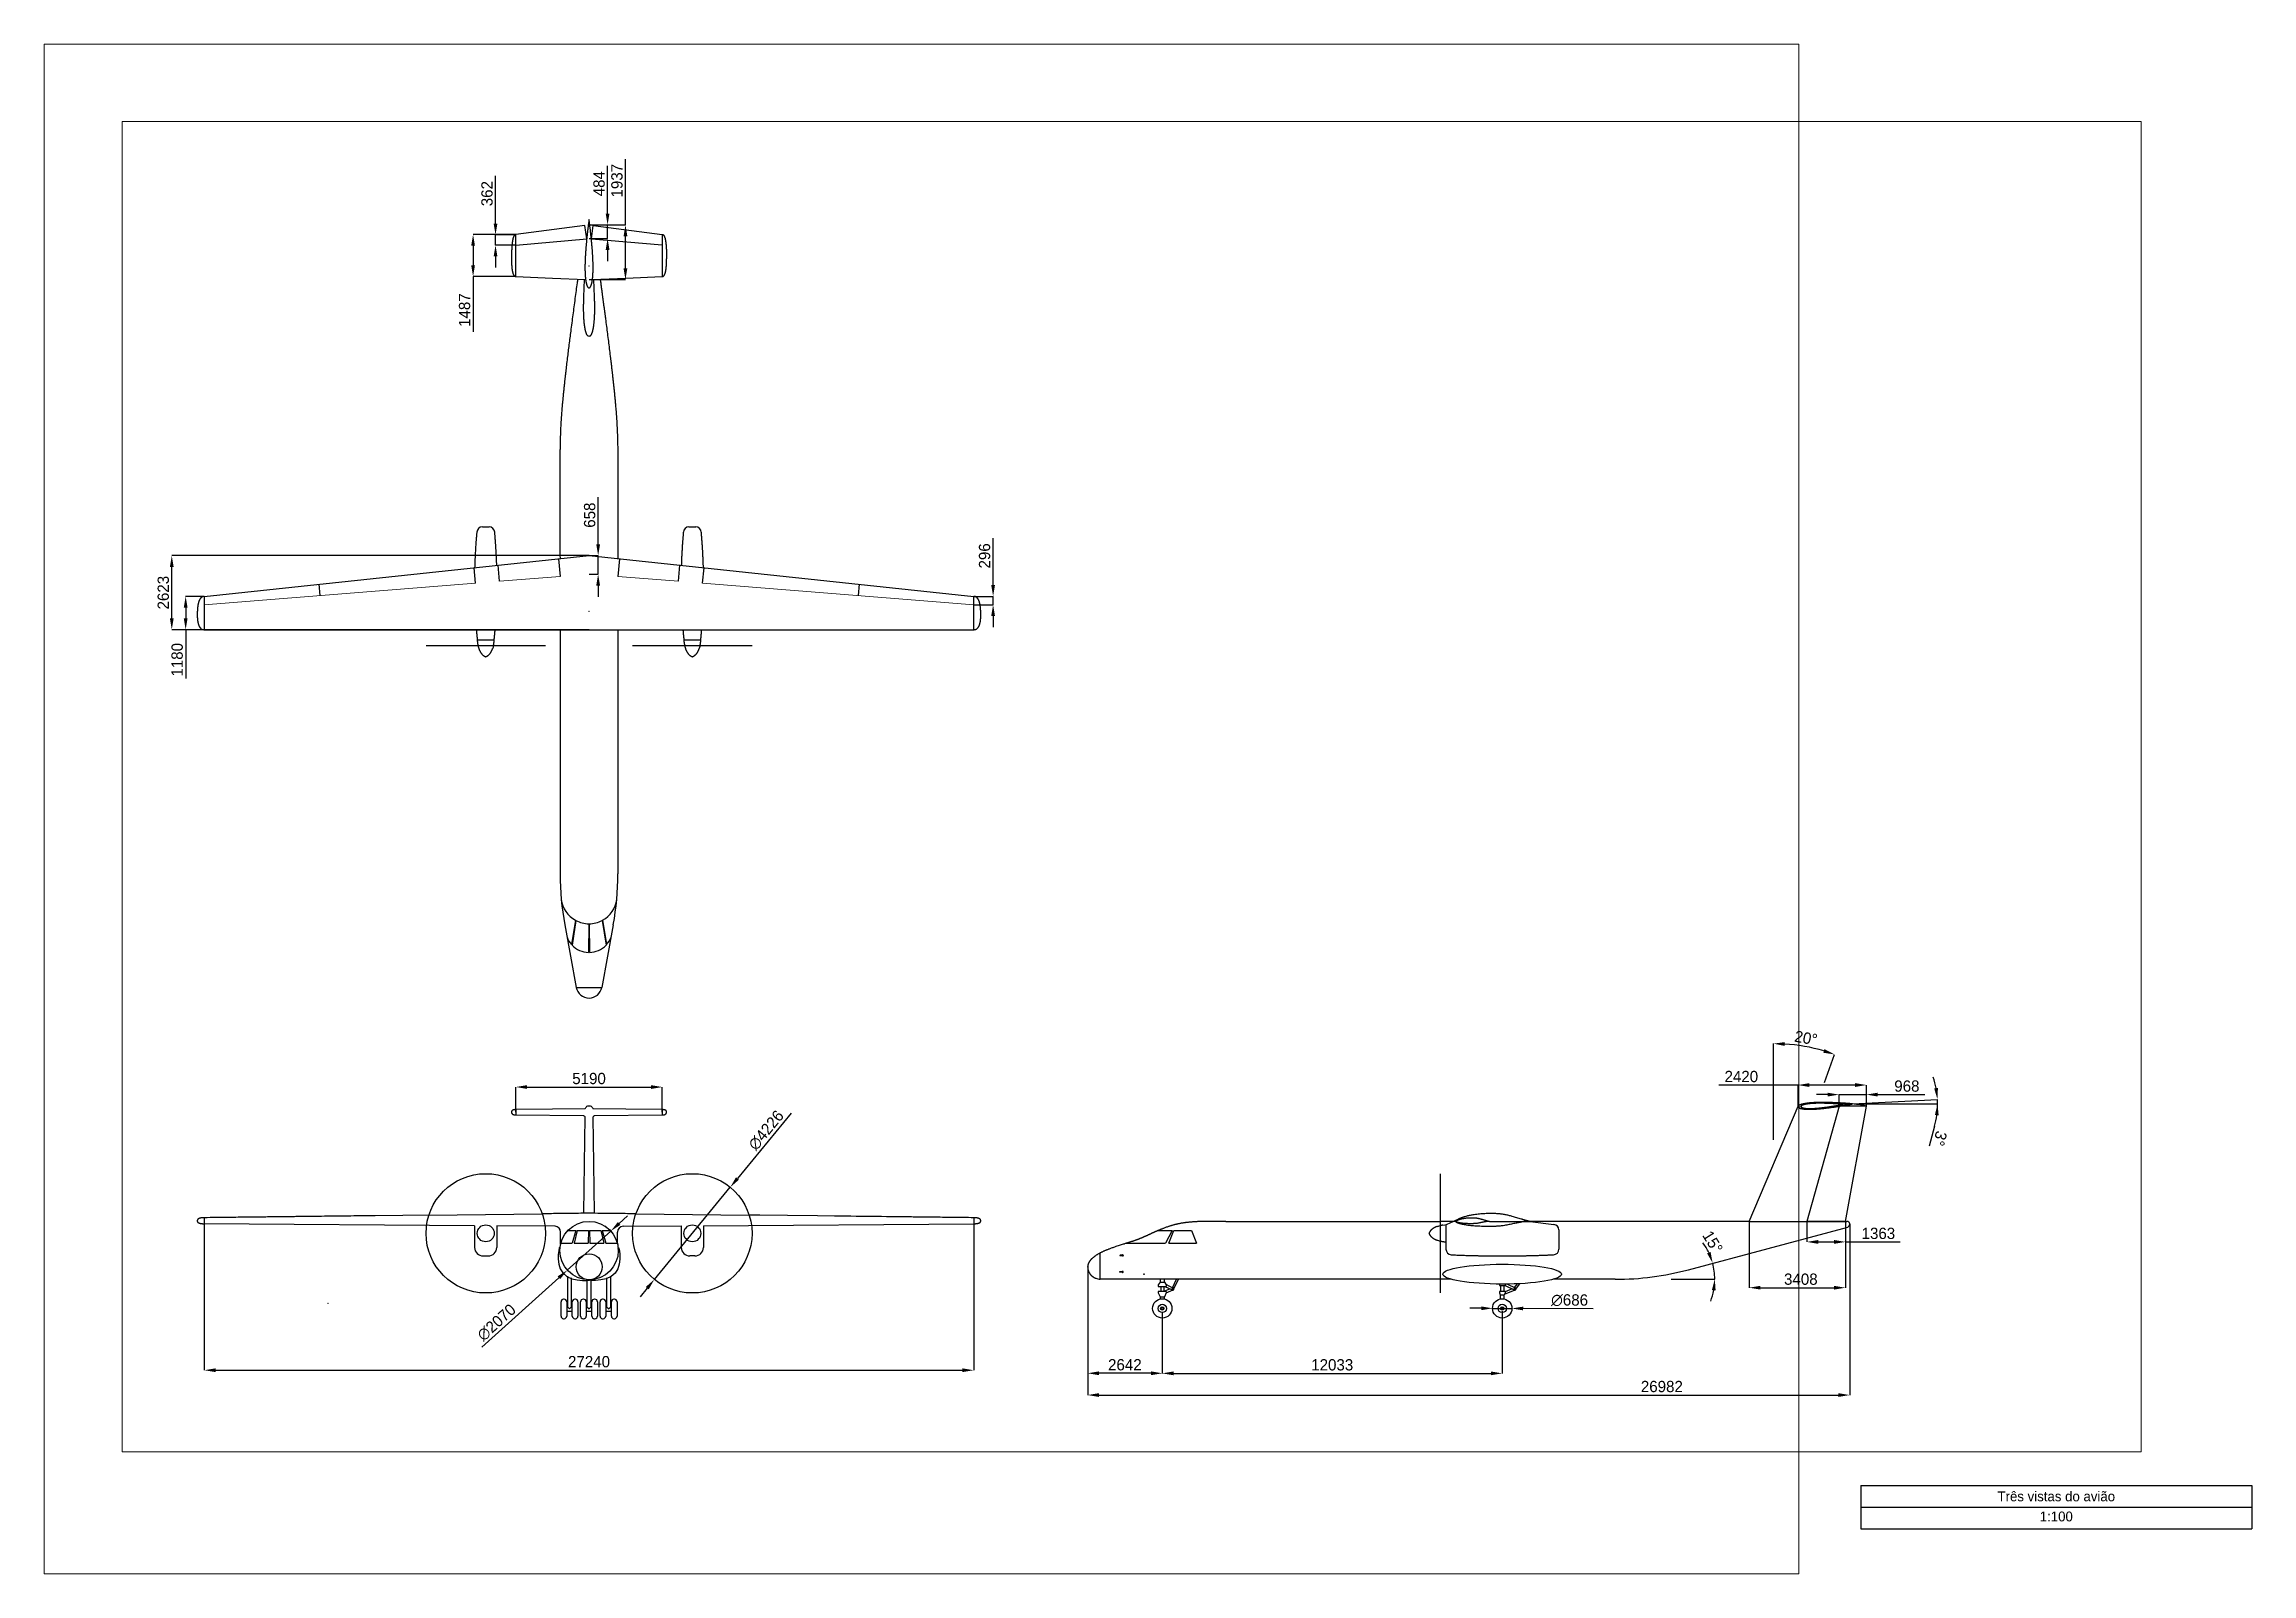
# Paper-space layout 'ISO A1 Layout' of a CAD drawing. Header units: millimetres. Extents: x 25 to 807, y 26 to 568.
# The model-space entities are those that its viewports show. They can reach past a viewport. Long polylines and large blocks are cut down to what shows.
import ezdxf

# ---------------------------------------------------------------- set-up
doc = ezdxf.new("R2010")
doc.units = ezdxf.units.MM
doc.header["$PDSIZE"] = -1
doc.layers.add('cotas', color=7, linetype='Continuous', lineweight=9)
doc.layers.add('Viewport', color=5, linetype='Continuous')
doc.dimstyles.new('ISO-25', dxfattribs={"dimtxt": 400, "dimasz": 400, "dimexe": 1, "dimexo": 0.5, "dimgap": 100, "dimtad": 1, "dimdec": 0, "dimtxsty": 'Standard', "dimcen": 2.5, "dimadec": 0, "dimazin": 0, "dimtfac": 1, "dimtdec": 0, "dimtmove": 0, "dimatfit": 3, "dimfxl": 1, "dimarcsym": 0})

psp = doc.layouts.new('ISO A1 Layout')

msp = doc.modelspace()

# ---------------------------------------------------------------- blocks, each defined once
blk = doc.blocks.new('*T32')
at = {"layer": 'cotas', "color": 0, "linetype": 'ByBlock', "lineweight": -2, "ltscale": 50, "transparency": 16777216}
for p, q in [((0, 0), (138.46, 0)), ((0, 0), (0, -15.33)), ((138.46, 0), (138.46, -15.33)), ((0, -7.67), (138.46, -7.67)), ((0, -15.33), (138.46, -15.33))]:
    blk.add_line(p, q, dxfattribs=at)
at = {"layer": 'cotas', "color": 0, "ltscale": 50, "transparency": 16777216, "char_height": 3.5, "width": 135.4605}
for s, insert, attachment_point in [('Três vistas do avião', (69.23, -3.83), 5), ('1:100', (69.23, -9.17), 2)]:
    blk.add_mtext(s, dxfattribs=dict(at, insert=insert, attachment_point=attachment_point))
blk = doc.blocks.new('*D2')
at = {"color": 0, "lineweight": -2, "transparency": 16777216}
for p, q in [((44635.37, -21713.26), (44635.37, -27761.56)), ((17653.8, -23218.93), (17653.8, -27761.56)), ((18053.8, -27760.56), (44235.37, -27760.56))]:
    blk.add_line(p, q, dxfattribs=at)
at = {"color": 0, "transparency": 16777216}
for points in [[(18053.8, -27693.89), (18053.8, -27827.22), (17653.8, -27760.56)], [(44235.37, -27693.89), (44235.37, -27827.22), (44635.37, -27760.56)]]:
    blk.add_solid(points, dxfattribs=at)
at = {"layer": 'Defpoints', "color": 0, "transparency": 16777216}
for p in [(44635.37, -21712.76), (17653.8, -23218.43), (44635.37, -27760.56)]:
    blk.add_point(p, dxfattribs=at)
at = {"color": 0, "transparency": 16777216, "insert": (37981.8, -27460.56), "char_height": 400, "attachment_point": 5}
blk.add_mtext('26982', dxfattribs=at)
blk = doc.blocks.new('*D3')
at = {"color": 0, "lineweight": -2, "transparency": 16777216}
for p, q in [((17653.8, -24691.92), (17653.8, -26990.89)), ((20295.52, -24854.34), (20295.52, -26990.89)), ((19895.52, -26989.89), (18053.8, -26989.89))]:
    blk.add_line(p, q, dxfattribs=at)
at = {"color": 0, "transparency": 16777216}
for points in [[(18053.8, -26923.22), (18053.8, -27056.55), (17653.8, -26989.89)], [(19895.52, -26923.22), (19895.52, -27056.55), (20295.52, -26989.89)]]:
    blk.add_solid(points, dxfattribs=at)
at = {"layer": 'Defpoints', "color": 0, "transparency": 16777216}
for p in [(17653.8, -24691.42), (20295.52, -24853.84), (17653.8, -26989.89)]:
    blk.add_point(p, dxfattribs=at)
at = {"color": 0, "transparency": 16777216, "insert": (18970.15, -26689.89), "char_height": 400, "attachment_point": 5}
blk.add_mtext('2642', dxfattribs=at)
blk = doc.blocks.new('*D4')
at = {"color": 0, "lineweight": -2, "transparency": 16777216}
for p, q in [((32328.72, -24791.83), (32328.72, -26993.26)), ((20295.52, -26986.64), (20295.52, -26993.26)), ((20695.52, -26992.26), (31928.72, -26992.26))]:
    blk.add_line(p, q, dxfattribs=at)
at = {"color": 0, "transparency": 16777216}
for points in [[(20695.52, -26925.59), (20695.52, -27058.92), (20295.52, -26992.26)], [(31928.72, -26925.59), (31928.72, -27058.92), (32328.72, -26992.26)]]:
    blk.add_solid(points, dxfattribs=at)
at = {"layer": 'Defpoints', "color": 0, "transparency": 16777216}
for p in [(32328.72, -24791.33), (20295.52, -26986.14), (32328.72, -26992.26)]:
    blk.add_point(p, dxfattribs=at)
at = {"color": 0, "transparency": 16777216, "insert": (26312.12, -26692.26), "char_height": 400, "attachment_point": 5}
blk.add_mtext('12033', dxfattribs=at)
blk = doc.blocks.new('*D5')
at = {"color": 0, "lineweight": -2, "transparency": 16777216}
for p, q in [((44734.35, -17448.65), (47738.47, -17291.21)), ((44861.96, -17448.67), (47742.6, -17448.67)), ((47635.21, -18241.57), (47441.89, -18948.96))]:
    blk.add_line(p, q, dxfattribs=at)
for start, end in [(10.62539, 18.25077), (360, 3), (344.7152, 360), (344.74923, 352.37461)]:
    blk.add_arc((44733.85, -17448.67), 3007.75, start, end, dxfattribs=at)
at = {"color": 0, "transparency": 16777216}
for points in [[(47756.22, -16886.17), (47623.83, -16901.99), (47737.48, -17291.26)], [(47648.48, -17843.35), (47781.52, -17852.22), (47741.6, -17448.67)]]:
    blk.add_solid(points, dxfattribs=at)
at = {"layer": 'Defpoints', "color": 0, "transparency": 16777216}
for p in [(47739.77, -17343.7), (44733.85, -17448.67), (44783.44, -17448.67), (44861.46, -17448.67), (44398.63, -17466.24)]:
    blk.add_point(p, dxfattribs=at)
at = {"color": 0, "transparency": 16777216, "insert": (47827.93, -18674.35), "char_height": 400, "attachment_point": 5, "rotation": 254.7152}
blk.add_mtext('3°', dxfattribs=at)
blk = doc.blocks.new('*D6')
at = {"color": 0, "lineweight": -2, "transparency": 16777216}
for p, q in [((41934.86, -18725.18), (41930.44, -15315.11)), ((43737.08, -16686.68), (44098.48, -15697.19))]:
    blk.add_line(p, q, dxfattribs=at)
blk.add_arc((41938.61, -21610.73), 6294.63, 73.577267, 86.432826, dxfattribs=at)
at = {"color": 0, "transparency": 16777216}
for points in [[(42328.22, -15394.93), (42332.29, -15261.66), (41930.44, -15316.11)], [(43739.11, -15509.59), (43697.37, -15636.23), (44098.14, -15698.13)]]:
    blk.add_solid(points, dxfattribs=at)
at = {"layer": 'Defpoints', "color": 0, "transparency": 16777216}
for p in [(43392.18, -15486.23), (43736.91, -16687.15), (41934.87, -18725.68), (41938.59, -21610.8), (41938.61, -21610.73)]:
    blk.add_point(p, dxfattribs=at)
at = {"color": 0, "transparency": 16777216, "insert": (43083.18, -15116.19), "char_height": 400, "attachment_point": 5, "rotation": 350.00505}
blk.add_mtext('20°', dxfattribs=at)
blk = doc.blocks.new('*D7')
at = {"color": 0, "lineweight": -2, "transparency": 16777216}
for p, q in [((7157.86, -17777.2), (5253.5, -20092.44)), ((2314.83, -23665.13), (4999.4, -20401.36)), ((2060.73, -23974.05), (1806.63, -24282.98))]:
    blk.add_line(p, q, dxfattribs=at)
at = {"color": 0, "transparency": 16777216}
for points in [[(5202.01, -20050.09), (5304.98, -20134.79), (4999.4, -20401.36)], [(2009.25, -23931.7), (2112.22, -24016.4), (2314.83, -23665.13)]]:
    blk.add_solid(points, dxfattribs=at)
at = {"layer": 'Defpoints', "color": 0, "transparency": 16777216}
for p in [(4999.4, -20401.36), (2314.83, -23665.13)]:
    blk.add_point(p, dxfattribs=at)
at = {"color": 0, "transparency": 16777216, "insert": (6269.75, -18384.67), "char_height": 400, "attachment_point": 5, "rotation": 50.56151}
blk.add_mtext('∅4226', dxfattribs=at)
blk = doc.blocks.new('*D8')
at = {"color": 0, "lineweight": -2, "transparency": 16777216}
for p, q in [((1066.36, -21684.36), (1363.55, -21416.63)), ((769.17, -21952.08), (-769.01, -23337.76)), ((-3790.89, -26060.02), (-1066.21, -23605.48))]:
    blk.add_line(p, q, dxfattribs=at)
at = {"color": 0, "transparency": 16777216}
for points in [[(1021.74, -21634.83), (1110.98, -21733.89), (769.17, -21952.08)], [(-1110.83, -23555.95), (-1021.59, -23655.01), (-769.01, -23337.76)]]:
    blk.add_solid(points, dxfattribs=at)
at = {"layer": 'Defpoints', "color": 0, "transparency": 16777216}
for p in [(769.17, -21952.08), (-769.01, -23337.76)]:
    blk.add_point(p, dxfattribs=at)
at = {"color": 0, "transparency": 16777216, "insert": (-3273.47, -25190.12), "char_height": 400, "attachment_point": 5, "rotation": 42.01411}
blk.add_mtext('∅2070', dxfattribs=at)
blk = doc.blocks.new('*D9')
at = {"color": 0, "lineweight": -2, "transparency": 16777216}
for p, q in [((-13620, -21586.97), (-13620, -26881.51)), ((13620, -21586.97), (13620, -26881.51)), ((-13220, -26880.51), (13220, -26880.51))]:
    blk.add_line(p, q, dxfattribs=at)
at = {"color": 0, "transparency": 16777216}
for points in [[(-13220, -26813.85), (-13220, -26947.18), (-13620, -26880.51)], [(13220, -26813.85), (13220, -26947.18), (13620, -26880.51)]]:
    blk.add_solid(points, dxfattribs=at)
at = {"layer": 'Defpoints', "color": 0, "transparency": 16777216}
for p in [(-13620, -21586.47), (13620, -21586.47), (13620, -26880.51)]:
    blk.add_point(p, dxfattribs=at)
at = {"color": 0, "transparency": 16777216, "insert": (0, -26580.51), "char_height": 400, "attachment_point": 5}
blk.add_mtext('27240', dxfattribs=at)
blk = doc.blocks.new('*D10')
at = {"color": 0, "lineweight": -2, "transparency": 16777216}
for p, q in [((-2595, -17744.97), (-2595, -16851.24)), ((2595, -17744.99), (2595, -16851.26)), ((-2195, -16852.24), (2195, -16852.25))]:
    blk.add_line(p, q, dxfattribs=at)
at = {"color": 0, "transparency": 16777216}
for points in [[(-2195, -16785.57), (-2195, -16918.91), (-2595, -16852.24)], [(2195, -16785.59), (2195, -16918.92), (2595, -16852.26)]]:
    blk.add_solid(points, dxfattribs=at)
at = {"layer": 'Defpoints', "color": 0, "transparency": 16777216}
for p in [(2595, -16852.26), (-2595, -17745.47), (2595, -17745.49)]:
    blk.add_point(p, dxfattribs=at)
at = {"color": 0, "transparency": 16777216, "insert": (0, -16552.25), "char_height": 400, "attachment_point": 5, "rotation": 359.99981}
blk.add_mtext('5190', dxfattribs=at)
blk = doc.blocks.new('*D11')
at = {"color": 0, "lineweight": -2, "transparency": 16777216}
for p, q in [((41072.97, -21610.64), (41071.36, -23958.67)), ((44481.29, -21612.97), (44479.68, -23961)), ((41471.36, -23957.95), (44079.68, -23959.73))]:
    blk.add_line(p, q, dxfattribs=at)
at = {"color": 0, "transparency": 16777216}
for points in [[(41471.41, -23891.28), (41471.32, -24024.61), (41071.36, -23957.67)], [(44079.73, -23893.06), (44079.64, -24026.39), (44479.68, -23960)]]:
    blk.add_solid(points, dxfattribs=at)
at = {"layer": 'Defpoints', "color": 0, "transparency": 16777216}
for p in [(41072.97, -21610.14), (44481.29, -21612.47), (44479.68, -23960)]:
    blk.add_point(p, dxfattribs=at)
at = {"color": 0, "transparency": 16777216, "insert": (42902.04, -23658.92), "char_height": 400, "attachment_point": 5, "rotation": 359.96087}
blk.add_mtext('3408', dxfattribs=at)
blk = doc.blocks.new('*D12')
at = {"color": 0, "lineweight": -2, "transparency": 16777216}
for p, q in [((42803.27, -17534.82), (42803.27, -16780.41)), ((45223.27, -17534.82), (45223.27, -16780.41)), ((42803.27, -16781.41), (39995.77, -16781.41)), ((44823.27, -16781.41), (43203.27, -16781.41))]:
    blk.add_line(p, q, dxfattribs=at)
at = {"color": 0, "transparency": 16777216}
for points in [[(43203.27, -16714.75), (43203.27, -16848.08), (42803.27, -16781.41)], [(44823.27, -16714.75), (44823.27, -16848.08), (45223.27, -16781.41)]]:
    blk.add_solid(points, dxfattribs=at)
at = {"layer": 'Defpoints', "color": 0, "transparency": 16777216}
for p in [(45223.27, -16781.41), (42803.27, -17535.32), (45223.27, -17535.32)]:
    blk.add_point(p, dxfattribs=at)
at = {"color": 0, "transparency": 16777216, "insert": (40795.77, -16481.41), "char_height": 400, "attachment_point": 5}
blk.add_mtext('2420', dxfattribs=at)
blk = doc.blocks.new('*D13')
at = {"color": 0, "lineweight": -2, "transparency": 16777216}
for p, q in [((-13620.5, 524.62), (-14281.23, 524.62)), ((-14280.23, 124.62), (-14280.23, -255.79)), ((-13620.5, -655.79), (-14281.23, -655.79)), ((-14280.23, -655.79), (-14280.23, -2389.12))]:
    blk.add_line(p, q, dxfattribs=at)
at = {"color": 0, "transparency": 16777216}
for points in [[(-14346.9, 124.62), (-14213.56, 124.62), (-14280.23, 524.62)], [(-14346.9, -255.79), (-14213.56, -255.79), (-14280.23, -655.79)]]:
    blk.add_solid(points, dxfattribs=at)
at = {"layer": 'Defpoints', "color": 0, "transparency": 16777216}
for p in [(-13620, 524.62), (-14280.23, -655.79), (-13620, -655.79)]:
    blk.add_point(p, dxfattribs=at)
at = {"color": 0, "transparency": 16777216, "insert": (-14580.23, -1722.46), "char_height": 400, "attachment_point": 5, "rotation": 90}
blk.add_mtext('1180', dxfattribs=at)
blk = doc.blocks.new('*D14')
at = {"color": 0, "lineweight": -2, "transparency": 16777216}
for p, q in [((-0.5, 1967.37), (-14772.88, 1967.37)), ((-14771.88, -255.81), (-14771.88, 1567.37)), ((-0.5, -655.81), (-14772.88, -655.81))]:
    blk.add_line(p, q, dxfattribs=at)
at = {"color": 0, "transparency": 16777216}
for points in [[(-14838.54, 1567.37), (-14705.21, 1567.37), (-14771.88, 1967.37)], [(-14838.54, -255.81), (-14705.21, -255.81), (-14771.88, -655.81)]]:
    blk.add_solid(points, dxfattribs=at)
at = {"layer": 'Defpoints', "color": 0, "transparency": 16777216}
for p in [(-14771.88, 1967.37), (0, 1967.37), (0, -655.81)]:
    blk.add_point(p, dxfattribs=at)
at = {"color": 0, "transparency": 16777216, "insert": (-15071.88, 655.78), "char_height": 400, "attachment_point": 5, "rotation": 90}
blk.add_mtext('2623', dxfattribs=at)
blk = doc.blocks.new('*D15')
at = {"color": 0, "lineweight": -2, "transparency": 16777216}
for p, q in [((-2595.5, 13340.79), (-4105.99, 13340.79)), ((-4104.99, 12940.79), (-4104.99, 12253.38)), ((-2595.5, 11853.38), (-4105.99, 11853.38)), ((-4104.99, 11853.38), (-4104.99, 9895.05))]:
    blk.add_line(p, q, dxfattribs=at)
at = {"color": 0, "transparency": 16777216}
for points in [[(-4171.66, 12940.79), (-4038.32, 12940.79), (-4104.99, 13340.79)], [(-4171.66, 12253.38), (-4038.32, 12253.38), (-4104.99, 11853.38)]]:
    blk.add_solid(points, dxfattribs=at)
at = {"layer": 'Defpoints', "color": 0, "transparency": 16777216}
for p in [(-4104.99, 13340.79), (-2595, 13340.79), (-2595, 11853.38)]:
    blk.add_point(p, dxfattribs=at)
at = {"color": 0, "transparency": 16777216, "insert": (-4404.99, 10661.72), "char_height": 400, "attachment_point": 5, "rotation": 90}
blk.add_mtext('1487', dxfattribs=at)
blk = doc.blocks.new('*D16')
at = {"color": 0, "lineweight": -2, "transparency": 16777216}
for p, q in [((1289.68, 13679), (1289.68, 16011.33)), ((0.5, 13679), (1290.68, 13679)), ((1289.68, 12142.37), (1289.68, 13279)), ((0.5, 11742.37), (1290.68, 11742.37))]:
    blk.add_line(p, q, dxfattribs=at)
at = {"color": 0, "transparency": 16777216}
for points in [[(1223.01, 13279), (1356.35, 13279), (1289.68, 13679)], [(1223.01, 12142.37), (1356.35, 12142.37), (1289.68, 11742.37)]]:
    blk.add_solid(points, dxfattribs=at)
at = {"layer": 'Defpoints', "color": 0, "transparency": 16777216}
for p in [(0, 13679), (0, 11742.37), (1289.68, 11742.37)]:
    blk.add_point(p, dxfattribs=at)
at = {"color": 0, "transparency": 16777216, "insert": (989.68, 15244.66), "char_height": 400, "attachment_point": 5, "rotation": 90}
blk.add_mtext('1937', dxfattribs=at)
blk = doc.blocks.new('*D17')
at = {"color": 0, "lineweight": -2, "transparency": 16777216}
for p, q in [((656.34, 14079), (656.34, 15772.93)), ((0.5, 13679), (657.34, 13679)), ((656.34, 13194.85), (656.34, 13679)), ((0.5, 13194.85), (657.34, 13194.85)), ((656.34, 12794.85), (656.34, 12394.85))]:
    blk.add_line(p, q, dxfattribs=at)
at = {"color": 0, "transparency": 16777216}
for points in [[(589.67, 14079), (723, 14079), (656.34, 13679)], [(589.67, 12794.85), (723, 12794.85), (656.34, 13194.85)]]:
    blk.add_solid(points, dxfattribs=at)
at = {"layer": 'Defpoints', "color": 0, "transparency": 16777216}
for p in [(0, 13679), (656.34, 13679), (0, 13194.85)]:
    blk.add_point(p, dxfattribs=at)
at = {"color": 0, "transparency": 16777216, "insert": (356.34, 15139.59), "char_height": 400, "attachment_point": 5, "rotation": 90}
blk.add_mtext('484', dxfattribs=at)
blk = doc.blocks.new('*D18')
at = {"color": 0, "lineweight": -2, "transparency": 16777216}
for p, q in [((-3310.64, 13727.47), (-3310.64, 15419.13)), ((-2595.5, 13327.47), (-3311.64, 13327.47)), ((-3310.64, 12965.47), (-3310.64, 13327.47)), ((-2595.5, 12965.47), (-3311.64, 12965.47)), ((-3310.64, 12565.47), (-3310.64, 12165.47))]:
    blk.add_line(p, q, dxfattribs=at)
at = {"color": 0, "transparency": 16777216}
for points in [[(-3377.31, 13727.47), (-3243.97, 13727.47), (-3310.64, 13327.47)], [(-3377.31, 12565.47), (-3243.97, 12565.47), (-3310.64, 12965.47)]]:
    blk.add_solid(points, dxfattribs=at)
at = {"layer": 'Defpoints', "color": 0, "transparency": 16777216}
for p in [(-3310.64, 13327.47), (-2595, 13327.47), (-2595, 12965.47)]:
    blk.add_point(p, dxfattribs=at)
at = {"color": 0, "transparency": 16777216, "insert": (-3610.64, 14785.8), "char_height": 400, "attachment_point": 5, "rotation": 90}
blk.add_mtext('362', dxfattribs=at)
blk = doc.blocks.new('*D20')
at = {"color": 0, "lineweight": -2, "transparency": 16777216}
blk.add_line((38311.94, -23652.66), (39856.93, -23652.66), dxfattribs=at)
for start, end in [(25.56011, 36.11927), (0, 15.00095), (338.88168, 349.44084)]:
    blk.add_arc((37682.39, -23652.66), 2173.54, start, end, dxfattribs=at)
at = {"color": 0, "transparency": 16777216}
for points in [[(39705.75, -22691.76), (39580.68, -22737.98), (39781.86, -23090.07)], [(39752.74, -24044.83), (39885.51, -24057.1), (39855.93, -23652.66)]]:
    blk.add_solid(points, dxfattribs=at)
at = {"layer": 'Defpoints', "color": 0, "transparency": 16777216}
for p in [(44561.26, -21809.35), (38920, -23321.02), (39847.66, -23463.21), (18099.34, -23652.66), (38311.44, -23652.66)]:
    blk.add_point(p, dxfattribs=at)
at = {"color": 0, "transparency": 16777216, "insert": (39779.03, -22340.23), "char_height": 400, "attachment_point": 5, "rotation": 302.04525}
blk.add_mtext('15°', dxfattribs=at)
blk = doc.blocks.new('*D21')
at = {"color": 0, "lineweight": -2, "transparency": 16777216}
for p, q in [((31585.83, -24687.51), (31185.84, -24685.43)), ((31985.83, -24689.59), (32671.62, -24693.15)), ((35546.58, -24708.07), (33071.61, -24695.22))]:
    blk.add_line(p, q, dxfattribs=at)
at = {"color": 0, "transparency": 16777216}
for points in [[(31586.18, -24620.84), (31585.49, -24754.18), (31985.83, -24689.59)], [(33071.96, -24628.56), (33071.27, -24761.89), (32671.62, -24693.15)]]:
    blk.add_solid(points, dxfattribs=at)
at = {"layer": 'Defpoints', "color": 0, "transparency": 16777216}
for p in [(31985.83, -24689.59), (32671.62, -24693.15)]:
    blk.add_point(p, dxfattribs=at)
at = {"color": 0, "transparency": 16777216, "insert": (34714.82, -24403.75), "char_height": 400, "attachment_point": 5, "rotation": 359.70258}
blk.add_mtext('∅686', dxfattribs=at)
blk = doc.blocks.new('*D24')
at = {"color": 0, "lineweight": -2, "transparency": 16777216}
for p, q in [((43855.27, -17120.39), (43455.27, -17120.39)), ((44255.27, -17534.82), (44255.27, -17119.39)), ((44255.27, -17120.39), (45223.27, -17120.39)), ((45223.27, -17534.82), (45223.27, -17119.39)), ((45623.27, -17120.39), (47289.93, -17120.39))]:
    blk.add_line(p, q, dxfattribs=at)
at = {"color": 0, "transparency": 16777216}
for points in [[(43855.27, -17053.72), (43855.27, -17187.06), (44255.27, -17120.39)], [(45623.27, -17053.72), (45623.27, -17187.06), (45223.27, -17120.39)]]:
    blk.add_solid(points, dxfattribs=at)
at = {"layer": 'Defpoints', "color": 0, "transparency": 16777216}
for p in [(45223.27, -17120.39), (44255.27, -17535.32), (45223.27, -17535.32)]:
    blk.add_point(p, dxfattribs=at)
at = {"color": 0, "transparency": 16777216, "insert": (46656.6, -16820.39), "char_height": 400, "attachment_point": 5}
blk.add_mtext('968', dxfattribs=at)
blk = doc.blocks.new('*D25')
at = {"color": 0, "lineweight": -2, "transparency": 16777216}
for p, q in [((43118.09, -21612.97), (43118.09, -22338.06)), ((44481.29, -21612.97), (44481.29, -22338.06)), ((43518.09, -22337.06), (44081.29, -22337.06)), ((44481.29, -22337.06), (46414.62, -22337.06))]:
    blk.add_line(p, q, dxfattribs=at)
at = {"color": 0, "transparency": 16777216}
for points in [[(43518.09, -22270.39), (43518.09, -22403.73), (43118.09, -22337.06)], [(44081.29, -22270.39), (44081.29, -22403.73), (44481.29, -22337.06)]]:
    blk.add_solid(points, dxfattribs=at)
at = {"layer": 'Defpoints', "color": 0, "transparency": 16777216}
for p in [(43118.09, -21612.47), (44481.29, -21612.47), (44481.29, -22337.06)]:
    blk.add_point(p, dxfattribs=at)
at = {"color": 0, "transparency": 16777216, "insert": (45647.95, -22037.06), "char_height": 400, "attachment_point": 5}
blk.add_mtext('1363', dxfattribs=at)
blk = doc.blocks.new('*D26')
at = {"layer": 'cotas', "color": 0, "lineweight": -2, "transparency": 16777216}
for p, q in [((322.85, 2367.37), (322.85, 4034.04)), ((0.5, 1967.37), (323.85, 1967.37)), ((322.85, 1309.11), (322.85, 1967.37)), ((0.5, 1309.11), (323.85, 1309.11)), ((322.85, 909.11), (322.85, 509.11))]:
    blk.add_line(p, q, dxfattribs=at)
at = {"layer": 'cotas', "color": 0, "transparency": 16777216}
for points in [[(256.18, 2367.37), (389.51, 2367.37), (322.85, 1967.37)], [(256.18, 909.11), (389.51, 909.11), (322.85, 1309.11)]]:
    blk.add_solid(points, dxfattribs=at)
at = {"layer": 'Defpoints', "color": 0, "transparency": 16777216}
for p in [(0, 1967.37), (0, 1309.11), (322.85, 1309.11)]:
    blk.add_point(p, dxfattribs=at)
at = {"layer": 'cotas', "color": 0, "transparency": 16777216, "insert": (22.85, 3400.71), "char_height": 400, "attachment_point": 5, "rotation": 90}
blk.add_mtext('658', dxfattribs=at)
blk = doc.blocks.new('*D27')
at = {"layer": 'cotas', "color": 0, "lineweight": -2, "transparency": 16777216}
for p, q in [((14305.27, 924.63), (14305.27, 2591.29)), ((13620.5, 524.63), (14306.27, 524.63)), ((14305.27, 228.42), (14305.27, 524.63)), ((13620.5, 228.42), (14306.27, 228.42)), ((14305.27, -171.58), (14305.27, -571.58))]:
    blk.add_line(p, q, dxfattribs=at)
at = {"layer": 'cotas', "color": 0, "transparency": 16777216}
for points in [[(14238.6, 924.63), (14371.93, 924.63), (14305.27, 524.63)], [(14238.6, -171.58), (14371.93, -171.58), (14305.27, 228.42)]]:
    blk.add_solid(points, dxfattribs=at)
at = {"layer": 'Defpoints', "color": 0, "transparency": 16777216}
for p in [(13620, 524.63), (13620, 228.42), (14305.27, 228.42)]:
    blk.add_point(p, dxfattribs=at)
at = {"layer": 'cotas', "color": 0, "transparency": 16777216, "insert": (14005.27, 1957.96), "char_height": 400, "attachment_point": 5, "rotation": 90}
blk.add_mtext('296', dxfattribs=at)

# ---------------------------------------------------------------- dimensions: what is measured, and where the dimension line sits
at = {"layer": 'cotas'}
for base, p1, p2, angle, picture, middle, dimtype in [((1289.68, 11742.37), (0, 13679), (0, 11742.37), 90, '*D16', (1289.68, 15244.66), 160), ((656.34, 13679), (0, 13194.85), (0, 13679), 90, '*D17', (656.34, 15139.59), 160), ((-3310.64, 13327.47), (-2595, 12965.47), (-2595, 13327.47), 90, '*D18', (-3310.64, 14785.8), 160), ((-4104.99, 13340.79), (-2595, 11853.38), (-2595, 13340.79), 90, '*D15', (-4104.99, 10661.72), 160), ((44479.68, -23960), (41072.97, -21610.14), (44481.29, -21612.47), 359.96087, '*D11', (42901.83, -23958.92), 161)]:
    dim = msp.add_linear_dim(base=base, p1=p1, p2=p2, angle=angle, dimstyle='ISO-25')
    dim.commit()
    dim.dimension.update_dxf_attribs({"geometry": picture, "text_midpoint": middle, "dimtype": dimtype})
for p1, p2, distance, picture, middle in [((0, -655.81), (0, 1967.37), 14771.88, '*D14', (-15071.88, 655.78)), ((-2595, -17745.47), (2595, -17745.49), 893.24, '*D10', (0, -16552.25))]:
    dim = msp.add_aligned_dim(p1=p1, p2=p2, distance=distance, dimstyle='ISO-25')
    dim.commit()
    dim.dimension.update_dxf_attribs({"geometry": picture, "text_midpoint": middle})
dim = msp.add_linear_dim(base=(-14280.23, -655.79), p1=(-13620, 524.62), p2=(-13620, -655.79), angle=90, dimstyle='ISO-25')
dim.commit()
dim.dimension.update_dxf_attribs({"geometry": '*D13', "text_midpoint": (-14580.23, -1722.46)})
for base, line1, line2, picture, middle in [((43392.18, -15486.23), ((41938.59, -21610.8), (43736.91, -16687.15)), ((41938.61, -21610.73), (41934.87, -18725.68)), '*D6', (43083.18, -15116.19)), ((47739.77, -17343.7), ((44861.46, -17448.67), (44783.44, -17448.67)), ((44733.85, -17448.67), (44398.63, -17466.24)), '*D5', (47827.93, -18674.35))]:
    dim = msp.add_angular_dim_2l(base=base, line1=line1, line2=line2, dimstyle='ISO-25')
    dim.commit()
    dim.dimension.update_dxf_attribs({"geometry": picture, "text_midpoint": middle})
for base, p1, p2, picture, middle in [((45223.27, -16781.41), (42803.27, -17535.32), (45223.27, -17535.32), '*D12', (40795.77, -16781.41)), ((45223.27, -17120.39), (44255.27, -17535.32), (45223.27, -17535.32), '*D24', (46656.6, -17120.39)), ((44635.37, -27760.56), (17653.8, -23218.43), (44635.37, -21712.76), '*D2', (37981.8, -27760.56)), ((17653.8, -26989.89), (20295.52, -24853.84), (17653.8, -24691.42), '*D3', (18970.15, -26989.89))]:
    dim = msp.add_linear_dim(base=base, p1=p1, p2=p2, dimstyle='ISO-25')
    dim.commit()
    dim.dimension.update_dxf_attribs({"geometry": picture, "text_midpoint": middle, "dimtype": 160})
for p1, p2, picture, middle in [((2314.83, -23665.13), (4999.4, -20401.36), '*D7', (6501.44, -18575.25)), ((769.17, -21952.08), (-769.01, -23337.76), '*D8', (-3072.68, -25413.01)), ((31985.83, -24689.59), (32671.62, -24693.15), '*D21', (34713.26, -24703.74))]:
    dim = msp.add_diameter_dim_2p(p1=p1, p2=p2, dimstyle='ISO-25')
    dim.commit()
    dim.dimension.update_dxf_attribs({"geometry": picture, "text_midpoint": middle, "dimtype": 163})
for base, p1, p2, picture, middle in [((13620, -26880.51), (-13620, -21586.47), (13620, -21586.47), '*D9', (0, -26580.51)), ((44481.29, -22337.06), (43118.09, -21612.47), (44481.29, -21612.47), '*D25', (45647.95, -22037.06)), ((32328.72, -26992.26), (20295.52, -26986.14), (32328.72, -24791.33), '*D4', (26312.12, -26692.26))]:
    dim = msp.add_linear_dim(base=base, p1=p1, p2=p2, dimstyle='ISO-25')
    dim.commit()
    dim.dimension.update_dxf_attribs({"geometry": picture, "text_midpoint": middle})
dim = msp.add_angular_dim_2l(base=(39847.66, -23463.21), line1=((38311.44, -23652.66), (18099.34, -23652.66)), line2=((38920, -23321.02), (44561.26, -21809.35)), dimstyle='ISO-25')
dim.commit()
dim.dimension.update_dxf_attribs({"geometry": '*D20', "text_midpoint": (39524.75, -22499.41), "dimtype": 162})
for base, p1, p2, angle, picture, middle, dimtype in [((322.85, 1309.11), (0, 1967.37), (0, 1309.11), 90, '*D26', (322.85, 3400.71), 160), ((14305.27, 228.42), (13620, 524.63), (13620, 228.42), 270, '*D27', (14305.27, 1957.96), 161)]:
    dim = msp.add_linear_dim(base=base, p1=p1, p2=p2, angle=angle, dimstyle='ISO-25', dxfattribs=at)
    dim.commit()
    dim.dimension.update_dxf_attribs({"geometry": picture, "text_midpoint": middle, "dimtype": dimtype})

# ---------------------------------------------------------------- linework, layer by layer
at = {"color": 7, "linetype": 'Continuous', "lineweight": 25}
for p, q in [((0, 13869.74), (-3.02, 13848.23)), ((3.02, 13848.23), (0, 13869.74)), ((-143.24, 13660.33), (-2595, 13340.79)), ((143.63, 13660.28), (2595, 13340.79)), ((-2595, 13327.47), (-2595, 13340.79)), ((2595, 13340.79), (2595, 11853.38)), ((2744.86, 12435.76), (2745, 12472.84)), ((-137.47, 12452.04), (-138.73, 12422.37)), ((138.73, 12422.37), (137.47, 12452.04)), ((-167.38, 11748.83), (-193.71, 11129.56)), ((193.71, 11129.56), (167.35, 11749.53)), ((-3775.32, 2983.45), (-3538.93, 2983.45)), ((3538.91, 2983.45), (3775.3, 2983.45)), ((-13620, -655.79), (0, -655.81)), ((0, -655.81), (13620, -655.79)), ((-3962.55, -961.44), (-3957.09, -1016.55)), ((3351.68, -961.44), (3357.14, -1016.55)), ((-5770.11, -1216.55), (-1544.11, -1216.55)), ((1544.11, -1216.55), (5770.11, -1216.55)), ((44733.85, -17448.67), (44398.63, -17466.24)), ((44733.85, -17448.67), (44716.58, -17447.16)), ((44716.83, -17451.98), (44733.85, -17448.67)), ((44398.63, -17466.24), (44385.3, -17465.08)), ((44385.49, -17468.79), (44398.63, -17466.24)), ((41072.97, -21610.14), (42803.27, -17535.32)), ((44481.29, -21612.47), (45223.27, -17535.32)), ((30136.97, -19920.25), (30136.97, -24146.25)), ((30697.82, -21610.14), (30136.97, -21610.14)), ((41072.97, -21610.14), (33335.97, -21610.47)), ((34336.97, -21915.05), (34336.97, -22503.25)), ((34336.97, -22503.25), (34336.97, -22592.56)), ((-766.4, -23553.26), (-766.4, -24635.45)), ((766.4, -24635.45), (766.4, -23553.96)), ((-616.4, -24635.45), (-616.4, -23610.55)), ((616.4, -23611.24), (616.4, -24635.45)), ((20220.52, -23653.73), (20220.52, -23764.42)), ((20370.65, -23764.61), (20370.52, -23653.8)), ((-75, -23684.28), (-75, -24635.45)), ((75, -24635.45), (75, -23684.29)), ((32253.85, -24212.76), (32253.78, -24356.76)), ((32403.72, -24356.77), (32403.72, -24212.38)), ((20220.52, -24276.93), (20220.52, -24356.82)), ((20371.37, -24357.01), (20371.27, -24276.83)), ((-881.4, -24364.55), (-901.4, -24364.55)), ((-481.4, -24364.55), (-501.4, -24364.55)), ((-190, -24364.55), (-210, -24364.55)), ((210, -24364.55), (190, -24364.55)), ((501.4, -24364.55), (481.4, -24364.55)), ((901.4, -24364.55), (881.4, -24364.55)), ((-991.4, -24710.45), (-991.4, -24454.55)), ((-791.4, -24454.55), (-791.4, -24710.45)), ((-591.4, -24966.35), (-591.4, -24454.55)), ((-391.4, -24454.55), (-391.4, -24966.35)), ((-300, -24710.45), (-300, -24454.55)), ((-100, -24454.55), (-100, -24710.45)), ((100, -24966.35), (100, -24454.55)), ((300, -24454.55), (300, -24966.35)), ((391.4, -24710.45), (391.4, -24454.55)), ((591.4, -24454.55), (591.4, -24710.45)), ((791.4, -24966.35), (791.4, -24454.55)), ((991.4, -24454.55), (991.4, -24966.35)), ((-766.4, -24635.45), (-791.4, -24635.45)), ((-766.4, -24635.45), (-691.4, -24710.45)), ((-691.4, -24710.45), (-616.4, -24635.45)), ((-591.4, -24635.45), (-616.4, -24635.45)), ((-75, -24635.45), (-100, -24635.45)), ((-75, -24635.45), (0, -24710.45)), ((0, -24710.45), (75, -24635.45)), ((100, -24635.45), (75, -24635.45)), ((616.4, -24635.45), (591.4, -24635.45)), ((616.4, -24635.45), (691.4, -24710.45)), ((691.4, -24710.45), (766.4, -24635.45)), ((791.4, -24635.45), (766.4, -24635.45)), ((-991.4, -24966.35), (-991.4, -24710.45)), ((-791.4, -24710.45), (-791.4, -24966.35)), ((-300, -24966.35), (-300, -24710.45)), ((-100, -24710.45), (-100, -24966.35)), ((391.4, -24966.35), (391.4, -24710.45)), ((591.4, -24710.45), (591.4, -24966.35)), ((-791.4, -24785.45), (-591.4, -24785.45)), ((-100, -24785.45), (100, -24785.45)), ((591.4, -24785.45), (791.4, -24785.45)), ((-901.4, -25056.35), (-881.4, -25056.35)), ((-501.4, -25056.35), (-481.4, -25056.35)), ((-210, -25056.35), (-190, -25056.35)), ((190, -25056.35), (210, -25056.35)), ((481.4, -25056.35), (501.4, -25056.35)), ((881.4, -25056.35), (901.4, -25056.35))]:
    msp.add_line(p, q, dxfattribs=at)
for p, q in [((-81.63, 13187.63), (-143.24, 13660.33)), ((82.04, 13187.7), (143.63, 13660.28)), ((-2595, 12965.47), (-81.63, 13187.63)), ((81.61, 13187.74), (2595, 12968.94)), ((-13620, 524.63), (0, 1967.37)), ((0, 1967.37), (13620, 524.62)), ((-1079.23, 1853.05), (-1016.44, 1228.45)), ((1079.23, 1853.05), (1016.44, 1228.46)), ((-3167.32, 1057.78), (-3212.49, 1627.07)), ((3167.33, 1057.79), (3212.5, 1627.08)), ((-4014.48, 990.56), (-4072.26, 1535.99)), ((4014.48, 990.57), (4072.26, 1536.01)), ((-9561.13, 954.54), (-9529.27, 552.97)), ((9561.13, 954.58), (9529.27, 553)), ((-13620, 524.62), (-13620, 288.18)), ((-13620, 524.62), (-13620, -655.79)), ((13620, -655.79), (13620, 524.62)), ((-1022.31, -655.79), (-1022.31, -9307.2)), ((1022.31, -655.79), (1022.31, -9307.2)), ((-3931.22, -1216.55), (-3903.12, -1316.55)), ((-3382.97, -1216.55), (-3411.04, -1316.55)), ((3383.01, -1216.55), (3411.11, -1316.55)), ((3931.26, -1216.55), (3903.19, -1316.55)), ((-480.51, -10944.57), (-620.31, -11805.45)), ((480.51, -10944.57), (620.31, -11805.45)), ((-462.08, -10954.54), (-602.96, -11824.23)), ((462.08, -10954.54), (602.96, -11824.23)), ((-8.88, -11068.91), (-15.53, -12082.4)), ((8.88, -11068.91), (15.08, -12082.41)), ((-858.51, -11109.78), (-453.01, -13322.47)), ((858.51, -11109.78), (453.01, -13322.47)), ((-453.01, -13322.47), (453.01, -13322.47)), ((44255.27, -17535.32), (43118.09, -21612.47)), ((45223.27, -17535.32), (44255.27, -17535.32)), ((-2595, -17652.36), (-2595, -17838.59)), ((2595, -17652.36), (2595, -17838.62)), ((1660.79, -21340.89), (5669.37, -21387.61)), ((30465.92, -21672.24), (30817.4, -21505.77)), ((22541.03, -21610.14), (30036.97, -21610.14)), ((30036.97, -21610.14), (30136.97, -21610.14)), ((31878.15, -21610.1), (33320.8, -21608.43)), ((33320.8, -21608.52), (34161.97, -21716.62)), ((41072.97, -21610.14), (44535.45, -21612.76)), ((44481.29, -21612.47), (43118.09, -21612.47)), ((-4049.41, -21763.83), (-13620, -21692.73)), ((4049.41, -21763.83), (13620, -21692.73)), ((30336.97, -21720.22), (30336.97, -22592.54)), ((30036.97, -21787.25), (30136.97, -21759.14)), ((-4049.41, -21763.83), (-4049.41, -22533.25)), ((4049.41, -21763.83), (4049.41, -22533.25)), ((-3267.27, -21769.64), (-3267.27, -22533.25)), ((-1203.02, -21784.98), (-3267.27, -21769.64)), ((1203.02, -21784.98), (3267.27, -21769.64)), ((3267.27, -21769.64), (3267.27, -22533.25)), ((38920, -23321.02), (44561.26, -21809.35)), ((-753.08, -21934.79), (-465.07, -21934.79)), ((-465.07, -21934.79), (-594.23, -22386.76)), ((-419.87, -21934.79), (-523.19, -22386.76)), ((-419.87, -21934.79), (-18.39, -21934.79)), ((-17.31, -21934.79), (-28.8, -22386.76)), ((18.55, -21934.79), (25.67, -22386.76)), ((18.55, -21934.79), (420.02, -21934.79)), ((420.02, -21934.79), (523.35, -22386.76)), ((465.23, -21934.79), (594.38, -22386.76)), ((465.23, -21934.79), (753.23, -21934.79)), ((20143.63, -21934.79), (20643.2, -21934.79)), ((20643.2, -21934.79), (20410.09, -22386.76)), ((20529.36, -22386.76), (20700.13, -21934.79)), ((20700.13, -21934.79), (21325.79, -21934.79)), ((21325.79, -21934.79), (21505.99, -22386.76)), ((-1007.65, -22408.24), (-1004.51, -21986.46)), ((1007.48, -22386.08), (1004.51, -21986.46)), ((30036.97, -22279.32), (30136.97, -22307.4)), ((-1002.36, -22386.76), (-594.23, -22386.76)), ((-523.19, -22386.76), (-27.59, -22386.76)), ((25.67, -22386.76), (523.35, -22386.76)), ((594.38, -22386.76), (1002.51, -22386.76)), ((19020.54, -22386.76), (20410.09, -22386.76)), ((20529.36, -22386.76), (21505.99, -22386.76)), ((18099.34, -23652.66), (18090.53, -22731.79)), ((18809.59, -22810.46), (18788.74, -22815.29)), ((18893.33, -22809.65), (18809.59, -22810.46)), ((18809.33, -22826.24), (18788.67, -22820.96)), ((18893.95, -22825.01), (18809.33, -22826.24)), ((-3749.41, -22833.25), (-3567.27, -22833.25)), ((3749.41, -22833.25), (3567.27, -22833.25)), ((18806.61, -23395.67), (18785.75, -23400.51)), ((18890.35, -23394.86), (18806.61, -23395.67)), ((18806.35, -23411.45), (18785.69, -23406.17)), ((18890.97, -23410.22), (18806.35, -23411.45)), ((30525.1, -23658.89), (18099.34, -23652.66)), ((36331.65, -23661.81), (34133.2, -23660.7))]:
    msp.add_line(p, q)
at = {"color": 8, "linetype": 'Continuous', "lineweight": 25}
msp.add_line((42805.25, -17549.75), (42910.67, -17544.22), dxfattribs=at)
at = {"linetype": 'ByBlock', "ltscale": 50}
for p, q in [((20659.33, -23959.45), (20797.1, -23654.02)), ((20709.39, -23994.85), (20864.66, -23654.05)), ((20220.52, -23764.42), (20153.39, -23861.65)), ((20220.52, -23764.42), (20370.65, -23764.61)), ((20370.52, -23764.42), (20437.65, -23861.65)), ((32764.64, -23956.37), (32870.16, -23819.89)), ((32803.93, -24017.73), (32954.98, -23815.83)), ((32517.25, -23830.18), (32787.42, -23967.98)), ((20421.37, -23838.08), (20682.1, -23971.07)), ((32228.6, -23831.05), (32228.59, -23883.17)), ((32428.85, -23831.05), (32428.86, -23883.17)), ((20153.39, -23861.65), (20153.39, -23913.82)), ((20437.65, -23861.65), (20437.65, -23913.82)), ((32228.59, -23883.17), (32428.86, -23883.15)), ((32273.3, -23883.17), (32273.3, -24090.3)), ((32384.14, -23883.17), (32384.14, -24090.3)), ((32428.86, -23879.75), (32754.41, -24034.91)), ((20153.39, -23913.82), (20437.65, -23913.82)), ((20244.08, -23913.82), (20244.08, -24094.8)), ((20346.97, -23913.82), (20346.97, -24094.8)), ((20388.56, -23913.82), (20649.09, -24037.99)), ((20573.81, -24002.11), (20352.57, -24094.8)), ((32679.13, -23999.03), (32428.87, -24103.87)), ((20437.65, -24140.35), (20679.6, -24038.71)), ((32410.2, -24193.03), (32784.92, -24035.63)), ((20437.65, -24094.8), (20153.39, -24094.8)), ((20153.39, -24094.8), (20153.39, -24140.35)), ((20437.65, -24094.8), (20437.65, -24140.35)), ((32228.57, -24090.3), (32228.57, -24137.26)), ((32428.87, -24090.3), (32228.57, -24090.3)), ((32428.87, -24090.3), (32428.87, -24137.26)), ((20153.39, -24140.35), (20220.52, -24276.93)), ((20437.65, -24140.35), (20370.52, -24276.93)), ((32228.57, -24137.26), (32253.88, -24212.86)), ((32428.87, -24137.26), (32403.56, -24212.86)), ((32253.85, -24212.76), (32403.72, -24212.38)), ((20220.52, -24276.93), (20371.27, -24276.83))]:
    msp.add_line(p, q, dxfattribs=at)
at = {"color": 7, "linetype": 'Continuous', "lineweight": 25, "flags": 128}
for points in [[(-2595, 11853.38), (-1297.5, 11797.88), (-120.05, 11747.51)], [(119.99, 11747.51), (1297.5, 11797.88), (2595, 11853.38)], [(-145.2, -17624.48), (-1297.5, -17637.59), (-2595, -17652.36)], [(2595, -17652.36), (1297.5, -17637.59), (145.2, -17624.48)], [(0, -21321.54), (-96.1, -21322.66), (-190.94, -21323.76), (-284.51, -21324.85), (-376.81, -21325.93), (-467.85, -21326.99), (-557.62, -21328.04), (-646.12, -21329.07), (-726.13, -21330), (-805.07, -21330.92), (-882.96, -21331.83), (-959.77, -21332.72), (-1035.52, -21333.61), (-1110.21, -21334.48), (-1183.83, -21335.33), (-1256.39, -21336.18), (-1327.88, -21337.01), (-1398.3, -21337.83), (-1467.66, -21338.64), (-1535.96, -21339.44), (-1599.38, -21340.18), (-1660.82, -21340.89)], [(1660.79, -21340.89), (1598.61, -21340.17), (1521.25, -21339.27), (1442.85, -21338.35), (1363.43, -21337.43), (1282.96, -21336.49), (1201.47, -21335.54), (1118.93, -21334.58), (1035.37, -21333.6), (950.77, -21332.62), (865.13, -21331.62), (778.46, -21330.61), (690.76, -21329.59), (602.02, -21328.55), (512.25, -21327.51), (412.3, -21326.34), (311.1, -21325.16), (208.65, -21323.97), (104.95, -21322.76), (0, -21321.54)], [(-5669.01, -21387.61), (-6597.19, -21398.42), (-7568.89, -21409.75), (-7664.33, -21410.86), (-7759.76, -21411.97), (-7855.2, -21413.09), (-7950.63, -21414.2), (-8046.07, -21415.31), (-8141.37, -21416.42), (-8235.9, -21417.52), (-8329.58, -21418.61), (-8435.61, -21419.85), (-8540.55, -21421.07), (-8644.37, -21422.28), (-8747.1, -21423.48), (-8848.72, -21424.66), (-8949.24, -21425.84), (-9048.65, -21426.99), (-9156.73, -21428.25), (-9263.48, -21429.5), (-9368.89, -21430.73), (-9472.97, -21431.94), (-9575.71, -21433.14), (-9609.58, -21433.53), (-9643.31, -21433.92), (-9677.17, -21434.32), (-9712.11, -21434.73), (-9748.21, -21435.15), (-9785.47, -21435.58), (-9821.66, -21436), (-9858.88, -21436.44), (-9897.13, -21436.88), (-9936.41, -21437.34), (-9976.72, -21437.81), (-10018.06, -21438.29), (-10060.43, -21438.79), (-10103.83, -21439.29), (-10148.26, -21439.81), (-10193.72, -21440.34), (-10239.37, -21440.87), (-10286.02, -21441.42), (-10333.66, -21441.97), (-10382.29, -21442.54), (-10432.83, -21443.13), (-10484.39, -21443.73), (-10536.99, -21444.34), (-10590.62, -21444.97), (-10645.28, -21445.6), (-10699.96, -21446.24), (-10755.64, -21446.89), (-10812.31, -21447.55), (-10869.97, -21448.22), (-10929.84, -21448.92), (-10990.74, -21449.63), (-11052.67, -21450.35), (-11115.64, -21451.08), (-11179.64, -21451.83), (-11244.68, -21452.59), (-11310.76, -21453.36), (-11377.72, -21454.14), (-11445.71, -21454.93), (-11514.73, -21455.74), (-11584.78, -21456.55), (-11655.86, -21457.38), (-11726.67, -21458.21), (-11798.48, -21459.04), (-11871.28, -21459.89), (-11945.07, -21460.75), (-12021.39, -21461.64), (-12098.75, -21462.54), (-12177.15, -21463.46), (-12256.57, -21464.38), (-12337.04, -21465.32), (-12418.53, -21466.27), (-12501.07, -21467.23), (-12584.63, -21468.2), (-12669.23, -21469.19), (-12754.87, -21470.19), (-12841.54, -21471.2), (-12929.24, -21472.22), (-13017.98, -21473.25), (-13107.75, -21474.3), (-13207.7, -21475.47), (-13308.9, -21476.65), (-13411.35, -21477.84), (-13515.05, -21479.05), (-13620, -21480.27)], [(13620, -21480.27), (13523.9, -21479.15), (13429.06, -21478.05), (13335.49, -21476.96), (13243.19, -21475.88), (13152.15, -21474.82), (13062.38, -21473.77), (12973.88, -21472.74), (12893.87, -21471.81), (12814.93, -21470.89), (12737.04, -21469.98), (12660.23, -21469.09), (12584.48, -21468.2), (12509.79, -21467.33), (12436.17, -21466.47), (12363.61, -21465.63), (12292.12, -21464.8), (12221.7, -21463.97), (12152.34, -21463.17), (12084.04, -21462.37), (12020.62, -21461.63), (11958.15, -21460.9), (11896.63, -21460.19), (11836.05, -21459.48), (11776.42, -21458.79), (11714.21, -21458.06), (11653.07, -21457.35), (11592.99, -21456.65), (11533.97, -21455.96), (11476.02, -21455.28), (11419.14, -21454.62), (11366.48, -21454.01), (11314.77, -21453.4), (11264, -21452.81), (11214.18, -21452.23), (11165.31, -21451.66), (11111.89, -21451.04), (11059.64, -21450.43), (11008.57, -21449.84), (10958.69, -21449.25), (10909.98, -21448.69), (10862.45, -21448.13), (10816.1, -21447.59), (10770.93, -21447.07), (10729.1, -21446.58), (10688.33, -21446.1), (10648.63, -21445.64), (10609.99, -21445.19), (10572.29, -21444.75), (10534.68, -21444.31), (10356.62, -21442.24), (10196.61, -21440.37), (10035.63, -21438.5), (9842.71, -21436.25), (9648.41, -21433.98), (9452.73, -21431.7), (9264.65, -21429.51), (9075.32, -21427.31), (8884.78, -21425.08), (8693.9, -21422.86), (8094.03, -21415.87), (7022.81, -21403.38), (6051.11, -21392.06), (5955.67, -21390.95), (5860.24, -21389.84), (5764.8, -21388.72), (5669.37, -21387.61), (5669.05, -21387.61)]]:
    msp.add_lwpolyline(points, dxfattribs=at)
for points in [[(-2595, -17838.62), (-198.86, -17863.29, -0.415425), (-149.38, -17914.01), (-173.35, -19575.32), (-198.58, -21323.85)], [(198.58, -21323.85), (173.35, -19575.32), (149.38, -17914.01, -0.415425), (198.86, -17863.29), (2595, -17838.62)]]:
    msp.add_lwpolyline(points, format="xyb", dxfattribs=at)
msp.add_lwpolyline([(-5669.01, -21387.61), (-1660.82, -21340.89)])
at = {"color": 7, "linetype": 'Continuous', "lineweight": 25}
for centre, radius in [((-3657.11, -22033.25), 2113), ((3657.11, -22033.25), 2113), ((20295.52, -24691.42), 342.9), ((32328.72, -24691.37), 342.9)]:
    msp.add_circle(centre, radius, dxfattribs=at)
for centre, radius in [((0.08, -22644.92), 1035.15), ((-3657.11, -22033.25), 300), ((3657.11, -22033.25), 300), ((3.65, -23219.53), 460.55), ((19648.26, -23478.36), 9.95)]:
    msp.add_circle(centre, radius)
at = {"linetype": 'ByBlock', "ltscale": 50}
for centre, radius in [((20665.15, -24004.31), 17.51), ((32770.47, -24001.22), 17.51), ((20295.52, -24691.42), 147.36), ((20295.52, -24691.42), 147.36), ((32328.72, -24691.37), 147.36), ((32328.72, -24691.37), 147.36), ((20295.52, -24691.42), 58.03), ((32328.72, -24691.37), 58.03), ((20295.52, -24691.42), 36.91), ((32328.72, -24691.37), 36.91)]:
    msp.add_circle(centre, radius, dxfattribs=at)
for centre, radius, start, end in [((0, 9837.87), 95.24, 209.53233, 330.46767), ((8977.69, -9307.2), 10000, 180, 190.384818), ((-8977.69, -9307.2), 10000, 349.615185, 0), ((0, -10078.62), 990.33, 187.75198, 240.97449), ((0, -10078.62), 990.33, 299.02551, 352.24802), ((0, -10623.26), 935.33, 359.99999, 0), ((0, -10078.62), 990.33, 242.18674, 269.4864), ((0, -10078.62), 990.33, 270.5136, 297.81326), ((0, -11249.68), 832.87, 200.76963, 221.85913), ((0, -11249.68), 832.87, 318.14089, 339.23037), ((0, -11249.68), 832.87, 223.61851, 268.93143), ((0, -11249.68), 832.87, 271.03753, 316.3815), ((0, -13239.45), 460.55, 190.38482, 349.61519), ((44535.37, -21712.76), 100, 285.00095, 89.95665), ((30123.49, -20949.23), 800, 277.82388, 295.34292), ((34136.97, -21915.05), 200, 0, 82.82034), ((-1204.51, -21984.97), 200, 359.57434, 89.57434), ((1204.51, -21984.97), 200, 90.42566, 180.42566), ((1207.48, -22384.59), 200, 180.42566, 192.16746), ((-3749.41, -22533.25), 300, 180, 270), ((-3567.27, -22533.25), 300, 270, 0), ((3567.27, -22533.25), 300, 180, 270), ((3749.41, -22533.25), 300, 270, 0), ((30536.97, -22592.54), 200, 180.00023, 267.41454), ((18894.74, -22815.92), 21.72, 205.5307, 163.73142), ((18789.39, -22818.14), 2.92, 103.04616, 255.66392), ((36331.65, -13661.81), 10000, 270, 285.000949), ((18891.76, -23401.13), 21.72, 205.5307, 163.73142), ((18786.41, -23403.35), 2.92, 103.04616, 255.66392), ((18099.34, -23202.66), 450, 248.92462, 270)]:
    msp.add_arc(centre, radius, start, end)
at = {"color": 7, "linetype": 'Continuous'}
for centre, start, end in [((-3775.32, 2783.45), 90, 174.80073), ((-3538.93, 2783.45), 5.19439, 90), ((3538.91, 2783.45), 90, 174.80073), ((3775.3, 2783.45), 5.19439, 90), ((34136.97, -22592.56), 272.59265, 0)]:
    msp.add_arc(centre, 200, start, end, dxfattribs=at)
at = {"linetype": 'ByBlock', "ltscale": 50}
for centre, radius, start, end in [((32770.47, -24001.22), 45.24, 210.09599, 97.39606), ((32770.47, -24001.22), 45.24, 210.09599, 97.39606), ((32770.47, -24001.22), 45.24, 210.09599, 97.39606), ((20665.15, -24004.31), 45.24, 210.09599, 97.39606), ((20665.15, -24004.31), 45.24, 210.09599, 97.39606), ((20665.15, -24004.31), 45.24, 210.09599, 97.39606), ((20665.15, -24004.31), 37.31, 244.51701, 62.97504), ((32770.47, -24001.22), 37.31, 244.51701, 62.97504)]:
    msp.add_arc(centre, radius, start, end, dxfattribs=at)
at = {"color": 7, "linetype": 'Continuous', "lineweight": 25}
for centre, start, end in [((-901.4, -24454.55), 90, 180), ((-881.4, -24454.55), 0, 90), ((-501.4, -24454.55), 90, 180), ((-481.4, -24454.55), 0, 90), ((-210, -24454.55), 90, 180), ((-190, -24454.55), 0, 90), ((190, -24454.55), 90, 180), ((210, -24454.55), 0, 90), ((481.4, -24454.55), 90, 180), ((501.4, -24454.55), 0, 90), ((881.4, -24454.55), 90, 180), ((901.4, -24454.55), 0, 90), ((-901.4, -24966.35), 180, 270), ((-881.4, -24966.35), 270, 0), ((-501.4, -24966.35), 180, 270), ((-481.4, -24966.35), 270, 0), ((-210, -24966.35), 180, 270), ((-190, -24966.35), 270, 0), ((190, -24966.35), 180, 270), ((210, -24966.35), 270, 0), ((481.4, -24966.35), 180, 270), ((501.4, -24966.35), 270, 0), ((881.4, -24966.35), 180, 270), ((901.4, -24966.35), 270, 0)]:
    msp.add_arc(centre, 90, start, end, dxfattribs=at)
at = {"linetype": 'ByBlock', "ltscale": 50}
msp.add_ellipse((32329.24, -23479.75), major_axis=(-2100.02, 1.05), ratio=0.167497, dxfattribs=at)
at = {"color": 7, "linetype": 'Continuous', "lineweight": 25}
for points, knots in [([(-3.02, 13848.23), (-3.15, 13847.3), (-3.45, 13845.17), (-3.94, 13841.65), (-4.48, 13837.83), (-5, 13834.1), (-5.46, 13830.79), (-5.98, 13827.07), (-6.59, 13822.61), (-7.36, 13817.03), (-8.2, 13810.95), (-9.06, 13804.75), (-9.87, 13798.78), (-10.66, 13793.06), (-11.43, 13787.37), (-14.32, 13766.08), (-18.32, 13736.22), (-23.34, 13697.94), (-27.38, 13666.63), (-31.79, 13631.93), (-36.58, 13593.59), (-41.7, 13551.73), (-46.73, 13509.78), (-51.69, 13467.55), (-56.57, 13425.16), (-61.38, 13382.46), (-66.11, 13339.66), (-70.73, 13296.86), (-75.27, 13253.85), (-79.69, 13211.05), (-84.59, 13162.46), (-89.88, 13108.35), (-95.55, 13048.28), (-100.99, 12988.27), (-106.21, 12928.17), (-110.33, 12878.34), (-113.5, 12838.56), (-115.79, 12809.03), (-118.02, 12779.47), (-120.18, 12749.82), (-122.28, 12720.08), (-124.29, 12690.45), (-126.21, 12661.2), (-128.87, 12619), (-132.09, 12563.72), (-135.61, 12495.24), (-138.61, 12426.73), (-141.02, 12358.09), (-142.37, 12305.94), (-143.04, 12270.38), (-143.35, 12251.59), (-143.59, 12233), (-143.77, 12214.41), (-143.89, 12195.63), (-143.96, 12176.64), (-143.95, 12157.64), (-143.87, 12137.26), (-143.69, 12115.44), (-143.39, 12091.99), (-142.96, 12068.43), (-142.4, 12044.79), (-141.66, 12019.36), (-140.7, 11992.35), (-139.46, 11963.75), (-137.98, 11935.23), (-136.27, 11906.81), (-134.28, 11878.26), (-132.18, 11851.82), (-129.99, 11827.42), (-127.8, 11805.23), (-125.4, 11783.15), (-122.75, 11760.94), (-119.85, 11738.76), (-116.91, 11718.27), (-114.01, 11699.66), (-111.17, 11682.68), (-108.13, 11665.85), (-104.86, 11648.98), (-101.75, 11634.12), (-98.87, 11621.25), (-96.31, 11610.41), (-93.63, 11599.65), (-90.78, 11588.84), (-87.77, 11578.07), (-84.38, 11566.66), (-80.62, 11554.86), (-76.45, 11542.82), (-72.03, 11531.07), (-67.24, 11519.44), (-61.94, 11507.86), (-56.58, 11497.48), (-51.26, 11488.34), (-46.01, 11480.35), (-40.23, 11472.74), (-34.52, 11466.42), (-29.02, 11461.38), (-23.93, 11457.51), (-18.91, 11454.51), (-14.07, 11452.32), (-9.5, 11450.86), (-4.79, 11449.92), (-1.6, 11449.8), (0, 11449.74)], [0, 0, 0, 0, 0.001152, 0.002639, 0.004363, 0.005876, 0.007259, 0.00847, 0.010479, 0.012781, 0.015375, 0.018011, 0.020465, 0.022761, 0.025093, 0.027507, 0.049124, 0.062046, 0.074875, 0.08785, 0.104954, 0.122266, 0.139592, 0.156785, 0.174415, 0.191937, 0.209498, 0.227239, 0.244745, 0.262555, 0.280016, 0.304659, 0.329248, 0.35403, 0.378582, 0.403253, 0.415358, 0.427548, 0.439586, 0.451715, 0.464014, 0.476158, 0.488147, 0.499981, 0.528022, 0.556077, 0.584095, 0.612144, 0.640329, 0.648093, 0.655776, 0.66338, 0.670904, 0.678572, 0.686426, 0.694195, 0.70188, 0.711422, 0.720969, 0.730651, 0.740332, 0.749972, 0.761864, 0.773487, 0.78508, 0.796895, 0.808422, 0.820187, 0.829432, 0.838473, 0.847532, 0.856685, 0.865908, 0.874968, 0.882078, 0.889009, 0.896091, 0.903058, 0.91009, 0.914718, 0.91923, 0.92375, 0.928326, 0.932941, 0.937467, 0.942928, 0.948135, 0.953093, 0.958321, 0.963563, 0.968719, 0.972635, 0.976534, 0.980441, 0.984349, 0.986965, 0.989586, 0.992171, 0.994131, 0.996085, 0.998043, 1, 1, 1, 1]), ([(0, 11449.74), (1.6, 11449.8), (4.79, 11449.92), (9.48, 11450.86), (14.05, 11452.32), (18.9, 11454.5), (23.93, 11457.51), (29.02, 11461.38), (34.02, 11465.96), (38.92, 11471.26), (43.68, 11477.21), (48.1, 11483.48), (52.21, 11489.96), (57.82, 11499.68), (64.43, 11512.91), (71.52, 11529.58), (77.91, 11546.74), (83.66, 11564.14), (88.92, 11581.92), (93.66, 11599.58), (98.56, 11619.65), (103.48, 11641.97), (108.35, 11666.76), (112.73, 11691.61), (116.56, 11715.8), (119.93, 11739.34), (122.9, 11762.11), (125.6, 11784.89), (128.04, 11807.57), (130.27, 11830.36), (132.3, 11853.36), (134.07, 11875.7), (135.62, 11897.33), (136.98, 11918.41), (138.2, 11939.53), (139.29, 11960.59), (140.24, 11981.56), (141.39, 12010.74), (142.55, 12048), (143.46, 12093.23), (143.93, 12138.4), (143.99, 12183.38), (143.67, 12230.05), (142.95, 12278.78), (141.8, 12329.39), (140.27, 12380.06), (138.41, 12430.48), (136.24, 12480.88), (133.78, 12531.28), (131.06, 12581.65), (127.81, 12636.47), (123.98, 12695.75), (119.53, 12759.44), (114.74, 12823.26), (109.65, 12886.99), (104.28, 12950.74), (98.75, 13013.23), (93.1, 13074.47), (87.36, 13134.32), (81.4, 13194.31), (75.24, 13254.27), (69.22, 13311.08), (63.41, 13364.26), (57.82, 13414.19), (52.12, 13463.96), (46.24, 13513.92), (40.24, 13563.78), (34.79, 13607.97), (29.94, 13646.5), (25.74, 13679.37), (21.46, 13712.3), (18.06, 13738.02), (15.58, 13756.66), (14.02, 13768.21), (12.47, 13779.75), (10.92, 13791.14), (9.58, 13800.9), (8.43, 13809.27), (7.49, 13816.12), (6.6, 13822.59), (5.88, 13827.8), (5.27, 13832.17), (4.7, 13836.22), (4.1, 13840.54), (3.53, 13844.61), (3.17, 13847.14), (3.02, 13848.23)], [0, 0, 0, 0, 0.001956, 0.003913, 0.005846, 0.007829, 0.010428, 0.013022, 0.015651, 0.018747, 0.021868, 0.024987, 0.02815, 0.031282, 0.038751, 0.046268, 0.053503, 0.061198, 0.068744, 0.076249, 0.083627, 0.094084, 0.104287, 0.114619, 0.125031, 0.134334, 0.14379, 0.1532, 0.162469, 0.171772, 0.181291, 0.190787, 0.199265, 0.207901, 0.216694, 0.225219, 0.233762, 0.242453, 0.261039, 0.279487, 0.297949, 0.316458, 0.334658, 0.355201, 0.376247, 0.396753, 0.417395, 0.438134, 0.458641, 0.479292, 0.500019, 0.526007, 0.552163, 0.57834, 0.604512, 0.630597, 0.656814, 0.681464, 0.706051, 0.730566, 0.755415, 0.779994, 0.800647, 0.821034, 0.841637, 0.862094, 0.882749, 0.903241, 0.916712, 0.930386, 0.943889, 0.957453, 0.962211, 0.96696, 0.971747, 0.976491, 0.981062, 0.983835, 0.986854, 0.989547, 0.991846, 0.993301, 0.994959, 0.996864, 0.998652, 1, 1, 1, 1]), ([(-2595, 13340.79), (-2597.48, 13340.69), (-2602.42, 13340.48), (-2609.72, 13338.77), (-2616.82, 13336.03), (-2623.71, 13332.17), (-2630.4, 13327.23), (-2636.88, 13321.21), (-2643.17, 13314.11), (-2649.25, 13305.92), (-2655.15, 13296.66), (-2660.97, 13286.12), (-2666.69, 13274.24), (-2672.29, 13260.97), (-2677.68, 13246.51), (-2682.86, 13230.84), (-2687.81, 13214.08), (-2692.52, 13196.25), (-2697.01, 13177.35), (-2701.29, 13157.29), (-2705.41, 13135.91), (-2709.35, 13113.2), (-2713.1, 13089.14), (-2716.65, 13063.88), (-2719.99, 13037.4), (-2723.12, 13009.71), (-2726.04, 12980.81), (-2728.75, 12950.7), (-2731.25, 12919.38), (-2733.55, 12886.86), (-2735.63, 12853.12), (-2737.51, 12818.17), (-2739.18, 12782.02), (-2740.64, 12744.65), (-2741.85, 12707.19), (-2742.85, 12669.71), (-2743.63, 12632.27), (-2744.25, 12593.81), (-2744.68, 12554.33), (-2744.95, 12513.84), (-2744.98, 12486.51), (-2745, 12472.67)], [0, 0, 0, 0, 0.008129, 0.016229, 0.02448, 0.03305, 0.04209, 0.05173, 0.062077, 0.073215, 0.085216, 0.098133, 0.112785, 0.128547, 0.145451, 0.163525, 0.182791, 0.202891, 0.224174, 0.24665, 0.270331, 0.295746, 0.322433, 0.350398, 0.379647, 0.410187, 0.44202, 0.475153, 0.509587, 0.545327, 0.582376, 0.620735, 0.660408, 0.701396, 0.743702, 0.78364, 0.824689, 0.866848, 0.910119, 0.954503, 1, 1, 1, 1]), ([(2595, 13340.79), (2597.48, 13340.69), (2602.42, 13340.48), (2609.72, 13338.77), (2616.82, 13336.03), (2623.71, 13332.18), (2630.4, 13327.24), (2636.88, 13321.21), (2643.17, 13314.11), (2649.25, 13305.93), (2655.15, 13296.67), (2660.97, 13286.13), (2666.69, 13274.25), (2672.29, 13260.99), (2677.68, 13246.53), (2682.86, 13230.86), (2687.81, 13214.11), (2692.52, 13196.27), (2697.01, 13177.38), (2701.29, 13157.32), (2705.41, 13135.95), (2709.35, 13113.25), (2713.1, 13089.19), (2716.65, 13063.93), (2719.99, 13037.45), (2723.12, 13009.77), (2726.04, 12980.88), (2728.75, 12950.78), (2731.25, 12919.46), (2733.55, 12886.94), (2735.63, 12853.21), (2737.51, 12818.27), (2739.18, 12782.12), (2740.64, 12744.76), (2741.85, 12707.31), (2742.85, 12669.84), (2743.63, 12632.4), (2744.25, 12593.95), (2744.68, 12554.48), (2744.95, 12514), (2744.98, 12486.67), (2745, 12472.84)], [0, 0, 0, 0, 0.00813, 0.0162319, 0.0244839, 0.0330552, 0.0420968, 0.0517377, 0.0620846, 0.0732239, 0.0852248, 0.0981428, 0.1127953, 0.1285569, 0.1454613, 0.1635354, 0.1828016, 0.2029017, 0.2241839, 0.2466601, 0.2703409, 0.2957558, 0.322442, 0.3504068, 0.379656, 0.410195, 0.4420284, 0.4751604, 0.5095945, 0.5453341, 0.582382, 0.6207408, 0.6604129, 0.7014005, 0.7437053, 0.7836435, 0.8246912, 0.8668498, 0.9101201, 0.9545032, 1, 1, 1, 1]), ([(-2595, 11852.83), (-2595, 11852.84), (-2595, 11852.87), (-2595, 11854.08), (-2595, 11856.01), (-2595, 11858.55), (-2595, 11862.17), (-2595, 11867.06), (-2595, 11873.24), (-2595, 11880.86), (-2595, 11889.97), (-2595, 11900.56), (-2595, 11911.38), (-2595, 11926.03), (-2595, 11944.65), (-2595, 11967.29), (-2595, 11990.14), (-2595, 12017.73), (-2595, 12050.13), (-2595, 12087.33), (-2595, 12124.66), (-2595, 12162.08), (-2595, 12204.92), (-2595, 12253.19), (-2595, 12306.88), (-2595, 12360.62), (-2595, 12414.38), (-2595, 12468.15), (-2595, 12521.93), (-2595, 12585.89), (-2595, 12660.02), (-2595, 12744.31), (-2595, 12828.58), (-2595, 12912.83), (-2595, 12996.54), (-2595, 13079.71), (-2595, 13162.35), (-2595, 13244.94), (-2595, 13299.96), (-2595, 13327.47)], [0, 0, 0, 0, 0.00312, 0.00624, 0.009362, 0.012485, 0.015609, 0.020814, 0.026021, 0.031228, 0.039039, 0.046851, 0.054663, 0.062476, 0.078099, 0.093724, 0.109349, 0.124974, 0.149974, 0.174974, 0.199975, 0.224975, 0.249976, 0.285691, 0.321406, 0.357121, 0.392837, 0.428552, 0.464268, 0.499983, 0.555985, 0.611987, 0.667989, 0.72399, 0.779992, 0.834994, 0.889996, 0.944998, 1, 1, 1, 1]), ([(-2745, 12472.67), (-2745, 12470.29), (-2745, 12465.44), (-2744.98, 12458.08), (-2744.95, 12450.53), (-2744.91, 12443.06), (-2744.86, 12436.14), (-2744.81, 12430.21), (-2744.76, 12425.57), (-2744.73, 12422.14), (-2744.7, 12419.81), (-2744.68, 12418.42), (-2744.67, 12417.68), (-2744.67, 12417.13), (-2744.65, 12416.03), (-2744.63, 12414.02), (-2744.59, 12410.91), (-2744.53, 12406.78), (-2744.45, 12401.64), (-2744.36, 12395.51), (-2744.23, 12388.65), (-2743.99, 12376.01), (-2743.57, 12357.7), (-2742.87, 12333.67), (-2741.98, 12309.21), (-2741.03, 12287.55), (-2740.09, 12269.19), (-2739.26, 12254.49), (-2738.41, 12240.72), (-2737.55, 12227.84), (-2736.69, 12215.82), (-2735.88, 12205.35), (-2735.14, 12196.21), (-2734.44, 12187.9), (-2733.67, 12179.24), (-2732.8, 12169.95), (-2731.82, 12160.06), (-2730.55, 12147.9), (-2728.92, 12133.35), (-2726.82, 12116.32), (-2724.4, 12098.44), (-2721.62, 12079.86), (-2718.44, 12060.79), (-2714.67, 12040.54), (-2710.28, 12019.63), (-2705.21, 11998.54), (-2699.69, 11978.53), (-2694.15, 11961.11), (-2688.74, 11946.13), (-2683.59, 11933.44), (-2678.14, 11921.54), (-2672.39, 11910.46), (-2666.35, 11900.27), (-2660.01, 11891.01), (-2653.41, 11882.74), (-2646.53, 11875.46), (-2640.77, 11870.41), (-2636.37, 11867.09), (-2633.19, 11864.89), (-2629.35, 11862.51), (-2624.57, 11859.97), (-2618.78, 11857.48), (-2612.8, 11855.58), (-2606.85, 11854.3), (-2601.11, 11853.52), (-2597.09, 11853.42), (-2595, 11853.37)], [0, 0, 0, 0, 0.010635, 0.021616, 0.032862, 0.044282, 0.054945, 0.063738, 0.070729, 0.075606, 0.079059, 0.081114, 0.081803, 0.08237, 0.083585, 0.086697, 0.091323, 0.097463, 0.105111, 0.114263, 0.124813, 0.135756, 0.170712, 0.206585, 0.243135, 0.279989, 0.303305, 0.325186, 0.345691, 0.364875, 0.382791, 0.399484, 0.411772, 0.423787, 0.436733, 0.450638, 0.465456, 0.481137, 0.50523, 0.530834, 0.557755, 0.585784, 0.614696, 0.644067, 0.677708, 0.71001, 0.7409, 0.770312, 0.791579, 0.81195, 0.831417, 0.849977, 0.867619, 0.884264, 0.899967, 0.914814, 0.928915, 0.934039, 0.939429, 0.94614, 0.954191, 0.963546, 0.974217, 0.982107, 0.990674, 1, 1, 1, 1]), ([(2595, 11853.36), (2597.15, 11853.42), (2601.21, 11853.52), (2606.92, 11854.31), (2612.29, 11855.47), (2617.21, 11856.96), (2621.55, 11858.65), (2625.02, 11860.24), (2627.97, 11861.77), (2630.71, 11863.34), (2633.39, 11865.03), (2637.89, 11868.12), (2643.99, 11873.05), (2651.32, 11880.37), (2658.23, 11888.64), (2664.79, 11897.87), (2671.02, 11908.02), (2676.92, 11919.07), (2682.51, 11930.99), (2687.8, 11943.73), (2693.4, 11958.9), (2699.13, 11976.66), (2704.82, 11997.09), (2709.99, 12018.51), (2714.69, 12040.8), (2718.62, 12062.15), (2721.93, 12082.38), (2724.71, 12101.32), (2727.26, 12120.55), (2729.57, 12139.88), (2731.61, 12158.89), (2733.38, 12177.13), (2734.91, 12194.31), (2736.2, 12210.32), (2737.22, 12224.14), (2738.03, 12235.88), (2738.67, 12245.64), (2739.21, 12254.49), (2739.68, 12262.48), (2740.1, 12270.01), (2740.51, 12277.69), (2740.92, 12286.03), (2741.35, 12295.2), (2741.79, 12305.21), (2742.22, 12316.09), (2742.62, 12326.93), (2742.98, 12337.62), (2743.29, 12347.77), (2743.56, 12357.77), (2743.8, 12367.17), (2743.98, 12375.26), (2744.12, 12382.12), (2744.23, 12387.83), (2744.32, 12393.03), (2744.41, 12397.98), (2744.48, 12402.84), (2744.56, 12408.01), (2744.63, 12413.65), (2744.71, 12420.01), (2744.78, 12426.95), (2744.85, 12433.98), (2744.89, 12439.82), (2744.92, 12444.28), (2744.94, 12447.53), (2744.95, 12450.5), (2744.96, 12453.42), (2744.97, 12455.94), (2744.98, 12457.57), (2744.98, 12458.16)], [0, 0, 0, 0, 0.0097871, 0.0185026, 0.0262347, 0.0348084, 0.0418795, 0.0474402, 0.0522242, 0.0570182, 0.0618289, 0.0666624, 0.0818919, 0.0975153, 0.1138273, 0.1309987, 0.1490842, 0.1681177, 0.1881162, 0.2090837, 0.2310141, 0.2618927, 0.2941767, 0.3277412, 0.3624555, 0.3981839, 0.4268776, 0.4560432, 0.4856113, 0.5154917, 0.5449402, 0.5728648, 0.5991434, 0.6236121, 0.6461244, 0.6623553, 0.6772419, 0.6907338, 0.702786, 0.7136939, 0.7251509, 0.7378318, 0.7517657, 0.7669845, 0.7835229, 0.8014181, 0.8164227, 0.8322808, 0.8477379, 0.8620539, 0.8751878, 0.8846553, 0.8933577, 0.9012718, 0.9083943, 0.9159655, 0.9234452, 0.932004, 0.9416596, 0.9524397, 0.9636543, 0.9737054, 0.9790582, 0.9839898, 0.9885005, 0.9925896, 0.9973012, 1, 1, 1, 1]), ([(-404.65, 11759), (-410.74, 11713.65), (-428.79, 11579.34), (-459.67, 11349.44), (-497.26, 11069.09), (-535.66, 10781.81), (-573.95, 10494.16), (-612.02, 10206.27), (-647.62, 9934.14), (-680.69, 9677.81), (-711.24, 9437.32), (-741.24, 9196.64), (-770.61, 8955.8), (-799.28, 8714.76), (-822.81, 8511.3), (-841.57, 8345.23), (-855.87, 8216.33), (-870, 8086.57), (-883.94, 7955.93), (-897.6, 7825.21), (-910.93, 7694.42), (-923.85, 7563.56), (-936.37, 7431.87), (-947.57, 7308.48), (-957.51, 7193.51), (-966.25, 7087.07), (-974.55, 6980.1), (-982.35, 6872.6), (-989.6, 6764.57), (-996.14, 6658.08), (-1001.94, 6553.17), (-1007.02, 6449.84), (-1011.51, 6346.04), (-1015.45, 6241.77), (-1019.19, 6127.35), (-1022.59, 6002.65), (-1025.55, 5867.6), (-1027.89, 5731.77), (-1029.68, 5595.18), (-1031.02, 5457.82), (-1031.99, 5319.69), (-1032.73, 5173.01), (-1033.29, 5017.68), (-1033.64, 4853.62), (-1033.79, 4688.51), (-1033.77, 4522.35), (-1033.61, 4355.14), (-1033.34, 4190.12), (-1033, 4027.33), (-1032.63, 3866.8), (-1032.25, 3705.35), (-1031.87, 3542.96), (-1031.47, 3376.31), (-1031.05, 3205.37), (-1030.63, 3030.08), (-1030.2, 2853.78), (-1029.76, 2676.54), (-1029.32, 2498.48), (-1028.86, 2308.97), (-1028.36, 2107.92), (-1027.99, 1954.11), (-1027.78, 1870.86), (-1027.75, 1858.5)], [0, 0, 0, 0, 0.013886, 0.04113, 0.070401, 0.099733, 0.129086, 0.158459, 0.187846, 0.212344, 0.236848, 0.261356, 0.285866, 0.310376, 0.334888, 0.347889, 0.360973, 0.37414, 0.387389, 0.40072, 0.413893, 0.427143, 0.440469, 0.45387, 0.464569, 0.475314, 0.486106, 0.496943, 0.507825, 0.518753, 0.529098, 0.539485, 0.549913, 0.560384, 0.570899, 0.584375, 0.597925, 0.611549, 0.625249, 0.639025, 0.652877, 0.666806, 0.683154, 0.699607, 0.716165, 0.732828, 0.749595, 0.766468, 0.782473, 0.798571, 0.814762, 0.831047, 0.847425, 0.864898, 0.882476, 0.900158, 0.91794, 0.935797, 0.953728, 0.974954, 0.996282, 1, 1, 1, 1]), ([(1027.75, 1858.5), (1027.85, 1897.75), (1028.12, 2009.04), (1028.57, 2192.01), (1029.07, 2395.21), (1029.54, 2585.6), (1029.97, 2763.24), (1030.41, 2940.01), (1030.84, 3115.8), (1031.26, 3290.55), (1031.67, 3460.97), (1032.07, 3627.1), (1032.45, 3788.98), (1032.82, 3949.93), (1033.18, 4109.96), (1033.48, 4272.23), (1033.7, 4436.73), (1033.8, 4603.4), (1033.74, 4769.02), (1033.5, 4933.6), (1033.04, 5097.13), (1032.39, 5248.12), (1031.56, 5386.68), (1030.52, 5512.97), (1029.16, 5638.61), (1027.38, 5763.61), (1025.13, 5887.96), (1022.35, 6011.67), (1018.97, 6134.73), (1014.94, 6257.15), (1010.19, 6378.92), (1004.67, 6500.04), (998.33, 6620.52), (991.3, 6738.08), (983.74, 6852.75), (975.72, 6964.56), (967.16, 7075.8), (958.11, 7186.46), (947.62, 7308.01), (935.6, 7440.3), (921.96, 7583.17), (907.85, 7725.05), (893.38, 7865.94), (878.66, 8005.83), (863.71, 8144.74), (848.97, 8278.86), (834.48, 8408.26), (820.26, 8533.15), (805.87, 8657.62), (791.28, 8781.88), (776.51, 8906), (755.87, 9077.13), (729.07, 9295.06), (695.79, 9559.59), (661.96, 9823.47), (627.71, 10086.69), (599.41, 10301.66), (577.31, 10468.55), (561.51, 10587.56), (545.69, 10706.44), (529.86, 10825.18), (514.01, 10943.82), (498.11, 11062.63), (481.59, 11185.95), (464.4, 11314.13), (446.53, 11447.29), (428.51, 11581.46), (414.5, 11685.7), (406.5, 11745.22), (404.56, 11759.68)], [0, 0, 0, 0, 0.011807, 0.033478, 0.055044, 0.072934, 0.090752, 0.108484, 0.126112, 0.143634, 0.161052, 0.177378, 0.193611, 0.209751, 0.225797, 0.24175, 0.258568, 0.275281, 0.291889, 0.308392, 0.32479, 0.341084, 0.353813, 0.366477, 0.379077, 0.391613, 0.404086, 0.416497, 0.428846, 0.441134, 0.453362, 0.465533, 0.477646, 0.489705, 0.501023, 0.512292, 0.523513, 0.534683, 0.545804, 0.560349, 0.574806, 0.589173, 0.603449, 0.617632, 0.631722, 0.645717, 0.658463, 0.671132, 0.683772, 0.696403, 0.709024, 0.721636, 0.748626, 0.775569, 0.802462, 0.829301, 0.856084, 0.868239, 0.880381, 0.892511, 0.904627, 0.916731, 0.928831, 0.941002, 0.954489, 0.96808, 0.981774, 0.995572, 1, 1, 1, 1]), ([(-193.67, 11129.56), (-193.92, 11124.09), (-195.16, 11096.2), (-197.02, 11045.75), (-198.79, 10990.94), (-199.95, 10948.32), (-200.68, 10918.12), (-201.31, 10887.72), (-201.83, 10857.67), (-202.25, 10827.96), (-202.53, 10800.66), (-202.72, 10775.73), (-202.82, 10752.95), (-202.85, 10729.89), (-202.81, 10706.54), (-202.7, 10683.07), (-202.4, 10646.39), (-201.67, 10596.34), (-200.09, 10532.57), (-197.81, 10468.9), (-194.73, 10405.06), (-191.4, 10351.31), (-188.1, 10306.64), (-185.2, 10271.69), (-181.97, 10236.79), (-178.65, 10204.64), (-175.3, 10175.1), (-171.94, 10147.69), (-168.32, 10120.51), (-164.45, 10093.71), (-160.39, 10067.73), (-156.06, 10042.09), (-151.44, 10016.75), (-146.39, 9991.23), (-140.98, 9966.03), (-135.09, 9940.87), (-129.38, 9918.56), (-123.93, 9898.91), (-118.86, 9881.85), (-113.44, 9864.91), (-107.63, 9848.12), (-101.38, 9831.51), (-94.58, 9815.15), (-88.47, 9801.54), (-84.29, 9793.63), (-82.86, 9790.93)], [0, 0, 0, 0, 0.012144, 0.061937, 0.111983, 0.133768, 0.156508, 0.17899, 0.201214, 0.22318, 0.24489, 0.261767, 0.278486, 0.295409, 0.31293, 0.330277, 0.347452, 0.394296, 0.441309, 0.488945, 0.535617, 0.583069, 0.608395, 0.634954, 0.660869, 0.686142, 0.706644, 0.726789, 0.747396, 0.767463, 0.786856, 0.805724, 0.825134, 0.844, 0.863417, 0.882295, 0.901316, 0.914503, 0.927526, 0.940785, 0.95395, 0.966926, 0.98015, 0.993237, 1, 1, 1, 1]), ([(82.82, 9790.85), (84.27, 9793.59), (88.53, 9801.66), (94.72, 9815.47), (101.59, 9832.04), (107.87, 9848.8), (113.73, 9865.77), (120.11, 9885.8), (126.8, 9908.85), (133.58, 9934.71), (139.83, 9960.9), (145.53, 9987.05), (150.85, 10013.64), (155.7, 10039.99), (160.22, 10066.69), (164.76, 10095.65), (169.28, 10127.33), (173.69, 10161.47), (177.67, 10195.54), (181.25, 10229.56), (184.5, 10263.8), (187.43, 10298.19), (189.97, 10331.63), (192.17, 10364.03), (194.09, 10395.66), (195.78, 10427.23), (197.27, 10458.72), (198.57, 10490.4), (199.76, 10524.53), (200.81, 10560.95), (201.66, 10599.47), (202.28, 10637.89), (202.67, 10676.41), (202.86, 10714.85), (202.84, 10753.07), (202.62, 10792.34), (202.2, 10833.02), (201.55, 10875.65), (200.68, 10918.78), (199.61, 10961.72), (198.04, 11015.57), (196.14, 11071.37), (194.35, 11113.14), (193.65, 11129.56)], [0, 0, 0, 0, 0.006874, 0.02023, 0.03355, 0.04665, 0.059932, 0.073359, 0.093263, 0.113166, 0.132642, 0.152973, 0.172527, 0.19278, 0.212399, 0.232587, 0.257805, 0.283361, 0.30895, 0.33388, 0.359239, 0.38522, 0.410441, 0.433619, 0.457249, 0.480719, 0.503735, 0.527174, 0.551039, 0.57949, 0.607966, 0.63651, 0.664719, 0.693401, 0.721768, 0.74949, 0.780485, 0.812004, 0.844048, 0.876179, 0.907265, 0.96354, 1, 1, 1, 1]), ([(-3974.49, 2801.57), (-3975.54, 2790.13), (-3978.21, 2760.49), (-3982.45, 2712.25), (-3987.1, 2657.58), (-3991.61, 2602.88), (-3995.96, 2548.21), (-4000.25, 2492.5), (-4004.45, 2435.78), (-4009.21, 2368.99), (-4014.36, 2292.82), (-4019.73, 2207.98), (-4024.68, 2124.19), (-4029.23, 2041.46), (-4033.38, 1959.79), (-4036.86, 1885.36), (-4039.79, 1817.61), (-4042.27, 1755.87), (-4044.58, 1693.31), (-4046.73, 1629.84), (-4048.33, 1578.11), (-4049.18, 1547.53), (-4049.43, 1538.42)], [0.1261572, 0.1261572, 0.1261572, 0.1261572, 0.1499553, 0.1878105, 0.2264586, 0.2636241, 0.3014942, 0.3400687, 0.3793475, 0.4193219, 0.4787706, 0.5374703, 0.5954229, 0.6526304, 0.7090946, 0.764817, 0.8069684, 0.849572, 0.8927977, 0.936646, 0.9811173, 1, 1, 1, 1]), ([(-3267.28, 1621.27), (-3267.85, 1638.68), (-3269.02, 1674.84), (-3271.15, 1733.67), (-3273.65, 1797.93), (-3276.56, 1866.47), (-3279.73, 1935.53), (-3283.16, 2005.12), (-3286.86, 2075.19), (-3290.53, 2140.2), (-3294.06, 2199.56), (-3297.36, 2252.74), (-3300.73, 2304.69), (-3304.15, 2355.4), (-3307.6, 2404.87), (-3310.81, 2449.22), (-3313.74, 2488.65), (-3316.39, 2523.35), (-3319.06, 2557.7), (-3321.8, 2592.13), (-3324.63, 2626.99), (-3327.57, 2662.38), (-3330.62, 2698.3), (-3333.67, 2733.47), (-3336.71, 2767.87), (-3338.72, 2790.2), (-3339.75, 2801.47), (-3339.75, 2801.55)], [0, 0, 0, 0, 0.0382549, 0.0794667, 0.1292976, 0.1795234, 0.230145, 0.2811634, 0.3325798, 0.3842876, 0.4242101, 0.4632327, 0.5013552, 0.5385775, 0.5748994, 0.6103206, 0.6362954, 0.6617632, 0.686786, 0.7120209, 0.7376448, 0.763658, 0.7900608, 0.8168534, 0.8412447, 0.8659508, 0.8661308, 0.8661308, 0.8661308, 0.8661308]), ([(3339.74, 2801.57), (3338.69, 2790.13), (3336.02, 2760.49), (3331.78, 2712.25), (3327.13, 2657.58), (3322.62, 2602.88), (3318.27, 2548.21), (3313.98, 2492.5), (3309.78, 2435.78), (3305.02, 2368.99), (3299.87, 2292.82), (3294.5, 2207.98), (3289.54, 2124.19), (3285, 2041.46), (3280.85, 1959.79), (3277.37, 1885.36), (3274.44, 1817.61), (3271.96, 1755.87), (3269.66, 1693.31), (3268.09, 1648.34), (3267.36, 1624.23), (3267.27, 1621.27)], [0.1338157, 0.1338157, 0.1338157, 0.1338157, 0.1590586, 0.1992118, 0.2402061, 0.2796278, 0.3197969, 0.3607131, 0.4023763, 0.4447775, 0.5078351, 0.5700982, 0.6315689, 0.6922493, 0.7521412, 0.8112463, 0.8559567, 0.9011465, 0.9469963, 0.9935065, 1, 1, 1, 1]), ([(4049.41, 1538.42), (4049.19, 1546.37), (4048.47, 1572.77), (4047.08, 1617.79), (4045.24, 1673.62), (4043.09, 1733.67), (4040.58, 1797.93), (4037.67, 1866.47), (4034.5, 1935.53), (4031.07, 2005.12), (4027.37, 2075.19), (4023.7, 2140.2), (4020.17, 2199.56), (4016.87, 2252.74), (4013.5, 2304.69), (4010.08, 2355.4), (4006.63, 2404.87), (4003.42, 2449.22), (4000.49, 2488.65), (3997.84, 2523.35), (3995.17, 2557.7), (3992.43, 2592.13), (3989.59, 2626.99), (3986.65, 2662.38), (3983.61, 2698.3), (3980.56, 2733.47), (3977.52, 2767.87), (3975.51, 2790.2), (3974.48, 2801.47), (3974.48, 2801.55)], [0, 0, 0, 0, 0.016458, 0.0546814, 0.0932782, 0.1321321, 0.1791122, 0.2264644, 0.2741899, 0.3222895, 0.3707642, 0.4195136, 0.4571521, 0.4939421, 0.5298836, 0.5649764, 0.5992202, 0.6326149, 0.6571036, 0.6811143, 0.7047055, 0.7284968, 0.7526547, 0.7771796, 0.8020718, 0.8273316, 0.8503274, 0.87362, 0.8737897, 0.8737897, 0.8737897, 0.8737897]), ([(-13620, 524.63), (-13623.74, 524.56), (-13630.99, 524.44), (-13641.48, 523.46), (-13651.24, 522), (-13661.21, 519.89), (-13671.24, 517.09), (-13681.18, 513.53), (-13690.06, 509.69), (-13697.94, 505.72), (-13704.89, 501.75), (-13710.94, 497.91), (-13716.24, 494.23), (-13721.09, 490.61), (-13727.97, 485.1), (-13736.85, 477.14), (-13747.41, 466.14), (-13757.61, 453.91), (-13767.44, 440.42), (-13776.65, 426), (-13785.24, 410.81), (-13793.17, 395.06), (-13800.57, 378.61), (-13807.44, 361.59), (-13813.82, 344.04), (-13820.07, 324.95), (-13826.11, 304.3), (-13831.87, 282.14), (-13837.08, 259.61), (-13842.42, 233.59), (-13847.64, 204.26), (-13852.49, 171.89), (-13856.51, 140.11), (-13859.57, 111.3), (-13861.89, 85.53), (-13863.67, 62.79), (-13865.15, 40.68), (-13866.44, 18.15), (-13867.53, -4.97), (-13868.25, -23.94), (-13868.69, -37.79), (-13868.93, -46.38), (-13869.13, -54.3), (-13869.28, -60.78), (-13869.39, -66.04), (-13869.47, -70.6), (-13869.56, -75.68), (-13869.66, -81.6), (-13869.75, -88.2), (-13869.84, -96.68), (-13869.93, -106.81), (-13869.99, -118.19), (-13870, -125.73), (-13870, -129.35)], [0, 0, 0, 0, 0.01471, 0.028473, 0.041371, 0.053476, 0.068477, 0.082271, 0.094926, 0.106483, 0.116956, 0.126347, 0.134641, 0.142328, 0.150112, 0.169265, 0.189188, 0.21, 0.231815, 0.25474, 0.27722, 0.300399, 0.324035, 0.348104, 0.372574, 0.397408, 0.427082, 0.457123, 0.487447, 0.517969, 0.561546, 0.604561, 0.646643, 0.687471, 0.718471, 0.748368, 0.777162, 0.805588, 0.837088, 0.868162, 0.880216, 0.891575, 0.901961, 0.911355, 0.917055, 0.922652, 0.929281, 0.937042, 0.945917, 0.955255, 0.970351, 0.98575, 1, 1, 1, 1]), ([(13870, -129.35), (13870, -126.17), (13869.99, -119.54), (13869.95, -109.49), (13869.87, -99.29), (13869.76, -89.43), (13869.64, -80.43), (13869.51, -72.7), (13869.38, -65.83), (13869.24, -59), (13869.06, -51.43), (13868.84, -43.08), (13868.57, -34.12), (13868.14, -20.89), (13867.46, -3.54), (13866.45, 17.88), (13865.22, 39.54), (13863.74, 61.78), (13861.96, 84.81), (13859.8, 108.8), (13857.22, 133.51), (13854.19, 158.82), (13850.64, 184.59), (13846.52, 210.67), (13841.96, 235.88), (13836.99, 260.02), (13831.68, 282.95), (13825.78, 305.5), (13819.27, 327.58), (13812.6, 347.58), (13805.9, 365.53), (13799.32, 381.48), (13792.27, 396.91), (13784.75, 411.7), (13776.47, 426.28), (13767.44, 440.42), (13757.61, 453.91), (13747.41, 466.14), (13736.85, 477.14), (13727.97, 485.1), (13721.09, 490.61), (13716.24, 494.23), (13710.94, 497.91), (13704.89, 501.75), (13697.94, 505.72), (13690.06, 509.69), (13681.18, 513.53), (13671.24, 517.09), (13661.21, 519.89), (13651.24, 522), (13641.48, 523.46), (13630.99, 524.44), (13623.74, 524.56), (13620, 524.63)], [0, 0, 0, 0, 0.012518, 0.026057, 0.03953, 0.052597, 0.064827, 0.074938, 0.08297, 0.091862, 0.101796, 0.112752, 0.124693, 0.137022, 0.164814, 0.192942, 0.221355, 0.250112, 0.280568, 0.312178, 0.344793, 0.378254, 0.412401, 0.447064, 0.482032, 0.513107, 0.543975, 0.574547, 0.604734, 0.634456, 0.657434, 0.680049, 0.702274, 0.72409, 0.745261, 0.768186, 0.79, 0.810812, 0.830735, 0.849888, 0.857673, 0.865359, 0.873653, 0.883044, 0.893518, 0.905074, 0.917729, 0.931523, 0.946524, 0.958629, 0.971527, 0.98529, 1, 1, 1, 1]), ([(-13870, -129.35), (-13869.99, -133.87), (-13869.98, -142.54), (-13869.86, -155.24), (-13869.67, -167.44), (-13869.42, -179.45), (-13869.09, -191.2), (-13868.71, -202.49), (-13868.29, -213.13), (-13867.74, -225.04), (-13867.01, -238.62), (-13866.02, -254.29), (-13864.81, -270.5), (-13863.45, -286.27), (-13861.94, -301.72), (-13860.26, -316.95), (-13858.27, -333.02), (-13855.93, -349.85), (-13853.39, -366.02), (-13850.71, -381.4), (-13847.95, -395.84), (-13844.87, -410.5), (-13841.51, -425.02), (-13837.74, -439.88), (-13833.62, -454.64), (-13829.15, -469.15), (-13824.65, -482.48), (-13820.15, -494.7), (-13815.68, -505.9), (-13811.34, -515.95), (-13807.13, -525.05), (-13802.85, -533.72), (-13798.14, -542.64), (-13792.75, -552.09), (-13787.03, -561.32), (-13781.05, -570.19), (-13774.89, -578.61), (-13768.12, -587.09), (-13760.65, -595.56), (-13752.37, -604.04), (-13743.09, -612.46), (-13733.8, -619.84), (-13724.72, -626.16), (-13716.08, -631.5), (-13706.77, -636.52), (-13696.75, -641.14), (-13686.63, -645.05), (-13676.49, -648.28), (-13666.37, -650.89), (-13655.67, -653.01), (-13644.35, -654.58), (-13632.39, -655.6), (-13624.2, -655.73), (-13620, -655.79)], [0, 0, 0, 0, 0.020978, 0.040271, 0.059001, 0.077623, 0.096067, 0.113611, 0.130084, 0.145517, 0.168951, 0.193262, 0.218419, 0.24446, 0.266759, 0.290522, 0.315636, 0.341979, 0.369425, 0.391678, 0.414465, 0.437719, 0.461231, 0.483669, 0.508943, 0.532395, 0.554137, 0.574273, 0.592899, 0.610104, 0.625097, 0.639458, 0.655031, 0.671898, 0.689961, 0.705437, 0.721592, 0.738387, 0.75579, 0.774008, 0.793392, 0.813938, 0.829026, 0.84472, 0.861058, 0.878092, 0.895891, 0.911371, 0.9275, 0.944348, 0.961989, 0.980509, 1, 1, 1, 1]), ([(13620, -655.79), (13624.31, -655.72), (13632.64, -655.59), (13644.67, -654.54), (13655.81, -652.98), (13666.1, -650.94), (13675.6, -648.52), (13684.85, -645.65), (13693.78, -642.34), (13702.32, -638.62), (13709.94, -634.84), (13716.68, -631.09), (13724.15, -626.52), (13732.61, -620.72), (13742.21, -613.19), (13751.79, -604.62), (13761.3, -594.93), (13770.7, -584.04), (13779.79, -572.07), (13788.36, -559.29), (13796.17, -546.19), (13803.17, -533.09), (13809.38, -520.21), (13814.88, -507.7), (13819.71, -495.68), (13824.07, -483.93), (13827.95, -472.62), (13831.37, -461.89), (13834.38, -451.79), (13837.18, -441.8), (13840.1, -430.64), (13843.15, -418.05), (13846.29, -403.89), (13849.34, -388.77), (13852.29, -372.62), (13855.09, -355.41), (13857.51, -338.68), (13859.53, -323.05), (13861.13, -309.21), (13862.48, -296.29), (13863.61, -284.35), (13864.55, -273.46), (13865.25, -264.57), (13865.77, -257.48), (13866.17, -251.66), (13866.57, -245.59), (13866.98, -238.88), (13867.45, -230.55), (13867.96, -220.39), (13868.48, -208.63), (13868.89, -197.6), (13869.19, -187.86), (13869.41, -179.58), (13869.58, -171.7), (13869.72, -164.3), (13869.83, -156.84), (13869.92, -148.79), (13869.99, -139.49), (13870, -132.87), (13870, -129.35)], [0, 0, 0, 0, 0.020006, 0.038632, 0.055994, 0.072196, 0.087321, 0.10144, 0.11713, 0.13152, 0.144659, 0.156572, 0.167337, 0.185291, 0.204126, 0.22395, 0.244887, 0.267075, 0.290663, 0.31464, 0.338408, 0.361427, 0.383589, 0.404776, 0.424866, 0.443741, 0.462962, 0.480428, 0.496121, 0.511953, 0.528674, 0.54974, 0.572174, 0.596046, 0.621428, 0.648398, 0.677036, 0.699962, 0.721568, 0.741714, 0.760307, 0.77726, 0.792495, 0.801733, 0.810291, 0.819579, 0.829974, 0.841499, 0.858347, 0.877215, 0.896158, 0.90963, 0.92245, 0.934599, 0.946239, 0.956807, 0.969269, 0.983667, 1, 1, 1, 1]), ([(-3989.93, -655.79), (-3989.46, -661.67), (-3988.32, -675.74), (-3986.47, -697.73), (-3984.47, -721.48), (-3982.5, -744.4), (-3980.58, -766.46), (-3978.64, -788.43), (-3976.7, -810.23), (-3974.75, -831.8), (-3972.88, -852.3), (-3971.09, -871.72), (-3969.38, -890.07), (-3967.75, -907.35), (-3966.21, -923.54), (-3965.04, -935.77), (-3964.21, -944.31), (-3963.73, -949.35), (-3963.2, -954.83), (-3962.64, -960.54), (-3962.09, -966.16), (-3961.63, -970.94), (-3961.24, -974.91), (-3960.93, -978.07), (-3960.7, -980.34), (-3960.56, -981.81), (-3960.48, -982.61), (-3960.48, -982.64), (-3960.47, -982.66)], [0, 0, 0, 0, 0.045433, 0.108603, 0.169842, 0.228876, 0.285717, 0.340378, 0.398828, 0.454603, 0.50773, 0.558239, 0.606164, 0.651549, 0.694443, 0.734905, 0.749557, 0.763814, 0.777826, 0.798727, 0.820001, 0.842191, 0.865793, 0.891234, 0.918872, 0.945747, 0.974801, 1, 1, 1, 1]), ([(-3357.11, -1016.55), (-3356.89, -1014.31), (-3356.42, -1009.58), (-3355.68, -1002.12), (-3354.92, -994.46), (-3354.17, -986.9), (-3353.44, -979.48), (-3352.71, -972.03), (-3351.98, -964.54), (-3351.26, -957.16), (-3350.56, -949.87), (-3349.87, -942.7), (-3349.18, -935.5), (-3348.48, -928.28), (-3347.79, -921.03), (-3347.1, -913.75), (-3346.41, -906.45), (-3345.72, -899.11), (-3345.03, -891.74), (-3344.33, -884.34), (-3343.64, -876.9), (-3342.95, -869.42), (-3342.25, -861.9), (-3341.56, -854.34), (-3340.69, -844.86), (-3339.63, -833.3), (-3338.38, -819.5), (-3337.09, -805.05), (-3335.74, -789.96), (-3334.35, -774.23), (-3332.92, -757.85), (-3331.25, -738.56), (-3329.34, -716.17), (-3327.17, -690.5), (-3325.48, -670.23), (-3324.53, -658.53), (-3324.31, -655.79)], [0, 0, 0, 0, 0.043826, 0.092314, 0.139058, 0.181423, 0.222043, 0.260857, 0.297821, 0.33291, 0.364399, 0.394199, 0.422324, 0.448798, 0.473653, 0.496934, 0.518699, 0.539017, 0.557974, 0.575676, 0.59225, 0.607851, 0.622662, 0.636896, 0.650795, 0.674942, 0.700195, 0.726625, 0.754232, 0.783016, 0.812977, 0.844113, 0.888846, 0.935802, 0.98498, 1, 1, 1, 1]), ([(3324.3, -655.79), (3324.77, -661.67), (3325.9, -675.74), (3327.75, -697.73), (3329.76, -721.48), (3331.73, -744.4), (3333.65, -766.46), (3335.58, -788.43), (3337.53, -810.23), (3339.48, -831.8), (3341.35, -852.3), (3343.14, -871.72), (3344.85, -890.07), (3346.48, -907.35), (3348.02, -923.54), (3349.19, -935.77), (3350.01, -944.31), (3350.5, -949.35), (3351.03, -954.83), (3351.59, -960.54), (3352.14, -966.16), (3352.6, -970.94), (3352.99, -974.91), (3353.3, -978.07), (3353.53, -980.34), (3353.67, -981.81), (3353.75, -982.61), (3353.75, -982.64), (3353.75, -982.66)], [0, 0, 0, 0, 0.045433, 0.108603, 0.169842, 0.228876, 0.285717, 0.340378, 0.398828, 0.454603, 0.50773, 0.558239, 0.606164, 0.651549, 0.694443, 0.734905, 0.749557, 0.763814, 0.777826, 0.798727, 0.820001, 0.842191, 0.865793, 0.891234, 0.918872, 0.945747, 0.974801, 1, 1, 1, 1]), ([(3957.11, -1016.55), (3957.34, -1014.31), (3957.81, -1009.58), (3958.55, -1002.12), (3959.31, -994.46), (3960.06, -986.9), (3960.79, -979.48), (3961.52, -972.03), (3962.25, -964.54), (3962.96, -957.16), (3963.67, -949.87), (3964.36, -942.7), (3965.05, -935.5), (3965.74, -928.28), (3966.44, -921.03), (3967.13, -913.75), (3967.82, -906.45), (3968.51, -899.11), (3969.2, -891.74), (3969.9, -884.34), (3970.59, -876.9), (3971.28, -869.42), (3971.98, -861.9), (3972.67, -854.34), (3973.54, -844.86), (3974.6, -833.3), (3975.85, -819.5), (3977.14, -805.05), (3978.49, -789.96), (3979.87, -774.23), (3981.31, -757.85), (3982.98, -738.56), (3984.89, -716.17), (3987.06, -690.5), (3988.75, -670.23), (3989.7, -658.53), (3989.92, -655.79)], [0, 0, 0, 0, 0.043826, 0.092314, 0.139058, 0.181423, 0.222043, 0.260857, 0.297821, 0.33291, 0.364399, 0.394199, 0.422324, 0.448798, 0.473653, 0.496934, 0.518699, 0.539017, 0.557974, 0.575676, 0.59225, 0.607851, 0.622662, 0.636896, 0.650795, 0.674942, 0.700195, 0.726625, 0.754232, 0.783016, 0.812977, 0.844113, 0.888846, 0.935802, 0.98498, 1, 1, 1, 1]), ([(-3957.11, -1016.55), (-3957.04, -1016.55), (-3956.9, -1016.55), (-3955.72, -1016.54), (-3953.84, -1016.55), (-3951.34, -1016.56), (-3948.4, -1016.55), (-3945.15, -1016.55), (-3941.39, -1016.55), (-3937.11, -1016.55), (-3932.28, -1016.56), (-3926.94, -1016.55), (-3921.07, -1016.55), (-3914.08, -1016.55), (-3905.79, -1016.55), (-3896.07, -1016.55), (-3885.09, -1016.55), (-3872.77, -1016.55), (-3860.51, -1016.56), (-3848.27, -1016.55), (-3836.14, -1016.55), (-3822.47, -1016.56), (-3807.6, -1016.55), (-3791.48, -1016.55), (-3775.99, -1016.56), (-3760.91, -1016.55), (-3746.31, -1016.55), (-3730.23, -1016.56), (-3713.14, -1016.56), (-3695.05, -1016.55), (-3678.07, -1016.55), (-3661.84, -1016.56), (-3646.41, -1016.56), (-3629.75, -1016.55), (-3612.37, -1016.55), (-3594.34, -1016.56), (-3577.78, -1016.55), (-3562.25, -1016.55), (-3547.73, -1016.55), (-3532.36, -1016.55), (-3516.64, -1016.55), (-3500.71, -1016.55), (-3486.43, -1016.56), (-3474.49, -1016.55), (-3464.66, -1016.55), (-3455.27, -1016.55), (-3446.18, -1016.56), (-3437.41, -1016.55), (-3428.95, -1016.55), (-3420.86, -1016.55), (-3413.15, -1016.56), (-3405.16, -1016.56), (-3397.09, -1016.55), (-3389.16, -1016.55), (-3381.7, -1016.56), (-3374.91, -1016.55), (-3369.6, -1016.55), (-3365.27, -1016.56), (-3361.85, -1016.56), (-3359.14, -1016.54), (-3357.43, -1016.55), (-3357.22, -1016.55), (-3357.11, -1016.55)], [0, 0, 0, 0, 0.0159627, 0.0319255, 0.0480102, 0.064095, 0.0772697, 0.0905013, 0.103733, 0.1171546, 0.1305762, 0.1441924, 0.1578086, 0.1714875, 0.1891887, 0.2069035, 0.2246046, 0.2448993, 0.265194, 0.2788729, 0.296574, 0.3142889, 0.33199, 0.3522847, 0.3725794, 0.3862583, 0.4039594, 0.4216742, 0.4393754, 0.45967, 0.4799647, 0.4936436, 0.5113447, 0.5290595, 0.5467607, 0.5670553, 0.58735, 0.6010289, 0.61873, 0.6364448, 0.654146, 0.6744406, 0.6947353, 0.7084142, 0.7215888, 0.7348205, 0.7480521, 0.7614737, 0.7748953, 0.7885115, 0.8021277, 0.8158066, 0.8335077, 0.8512226, 0.8689237, 0.8892184, 0.9095131, 0.9231919, 0.9422888, 0.9613858, 0.9806929, 1, 1, 1, 1]), ([(-3957.1, -1016.55), (-3957.1, -1018.06), (-3957.1, -1022.36), (-3956.9, -1029.83), (-3956.52, -1039.33), (-3955.92, -1049.89), (-3955.1, -1061.45), (-3954.04, -1073.95), (-3952.67, -1087.82), (-3950.96, -1103.05), (-3948.83, -1119.61), (-3946.34, -1136.99), (-3943.44, -1155.12), (-3939.79, -1175.72), (-3935.79, -1196.3), (-3932.58, -1210.54), (-3931.22, -1216.55)], [0, 0, 0, 0, 0.022315, 0.063871, 0.111021, 0.163477, 0.22095, 0.283153, 0.349799, 0.427903, 0.510667, 0.59772, 0.688696, 0.783235, 0.908427, 1, 1, 1, 1]), ([(-3382.97, -1216.55), (-3382.81, -1215.89), (-3380.69, -1206.99), (-3377.23, -1190.04), (-3372.95, -1167.68), (-3369.58, -1147.74), (-3366.89, -1130.21), (-3364.58, -1113.43), (-3362.68, -1098), (-3361.16, -1083.92), (-3359.94, -1071.2), (-3358.97, -1059.31), (-3358.21, -1048.31), (-3357.66, -1038.24), (-3357.31, -1029.17), (-3357.13, -1022.05), (-3357.13, -1017.96), (-3357.13, -1016.55)], [0, 0, 0, 0, 0.010183, 0.135785, 0.256826, 0.348286, 0.43617, 0.520135, 0.599832, 0.667097, 0.730426, 0.789564, 0.844254, 0.894237, 0.939256, 0.979049, 1, 1, 1, 1]), ([(3357.11, -1016.55), (3357.19, -1016.55), (3357.33, -1016.55), (3358.51, -1016.54), (3360.39, -1016.55), (3362.89, -1016.56), (3365.83, -1016.55), (3369.08, -1016.55), (3372.84, -1016.55), (3377.12, -1016.55), (3381.94, -1016.56), (3387.29, -1016.55), (3393.16, -1016.55), (3400.15, -1016.55), (3408.43, -1016.55), (3418.16, -1016.55), (3429.14, -1016.55), (3441.46, -1016.55), (3453.71, -1016.56), (3465.96, -1016.55), (3478.09, -1016.55), (3491.76, -1016.56), (3506.63, -1016.55), (3522.75, -1016.55), (3538.24, -1016.56), (3553.32, -1016.55), (3567.92, -1016.55), (3584, -1016.56), (3601.09, -1016.56), (3619.18, -1016.55), (3636.16, -1016.55), (3652.39, -1016.56), (3667.82, -1016.56), (3684.48, -1016.55), (3701.86, -1016.55), (3719.89, -1016.56), (3736.45, -1016.55), (3751.98, -1016.55), (3766.5, -1016.55), (3781.87, -1016.55), (3797.59, -1016.55), (3813.52, -1016.55), (3827.8, -1016.56), (3839.74, -1016.55), (3849.57, -1016.55), (3858.95, -1016.55), (3868.05, -1016.56), (3876.82, -1016.55), (3885.28, -1016.55), (3893.37, -1016.55), (3901.08, -1016.56), (3909.07, -1016.56), (3917.14, -1016.55), (3925.07, -1016.55), (3932.53, -1016.56), (3939.32, -1016.55), (3944.62, -1016.55), (3948.96, -1016.56), (3952.38, -1016.56), (3955.09, -1016.54), (3956.8, -1016.55), (3957.01, -1016.55), (3957.11, -1016.55)], [0, 0, 0, 0, 0.015963, 0.031925, 0.04801, 0.064095, 0.07727, 0.090501, 0.103733, 0.117155, 0.130576, 0.144192, 0.157809, 0.171488, 0.189189, 0.206904, 0.224605, 0.244899, 0.265194, 0.278873, 0.296574, 0.314289, 0.33199, 0.352285, 0.372579, 0.386258, 0.403959, 0.421674, 0.439375, 0.45967, 0.479965, 0.493644, 0.511345, 0.52906, 0.546761, 0.567055, 0.58735, 0.601029, 0.61873, 0.636445, 0.654146, 0.674441, 0.694735, 0.708414, 0.721589, 0.73482, 0.748052, 0.761474, 0.774895, 0.788512, 0.802128, 0.815807, 0.833508, 0.851223, 0.868924, 0.889218, 0.909513, 0.923192, 0.942289, 0.961386, 0.980693, 1, 1, 1, 1]), ([(3357.13, -1016.55), (3357.13, -1018.06), (3357.13, -1022.36), (3357.33, -1029.83), (3357.71, -1039.33), (3358.31, -1049.89), (3359.13, -1061.45), (3360.19, -1073.95), (3361.55, -1087.82), (3363.27, -1103.05), (3365.39, -1119.61), (3367.89, -1136.99), (3370.79, -1155.12), (3374.44, -1175.72), (3378.44, -1196.3), (3381.65, -1210.54), (3383.01, -1216.55)], [0, 0, 0, 0, 0.022315, 0.063871, 0.111021, 0.163477, 0.22095, 0.283153, 0.349799, 0.427903, 0.510667, 0.59772, 0.688696, 0.783235, 0.908427, 1, 1, 1, 1]), ([(3931.26, -1216.55), (3931.42, -1215.89), (3933.54, -1206.99), (3937, -1190.04), (3941.28, -1167.68), (3944.65, -1147.74), (3947.34, -1130.21), (3949.65, -1113.43), (3951.55, -1098), (3953.07, -1083.92), (3954.29, -1071.2), (3955.26, -1059.31), (3956.02, -1048.31), (3956.57, -1038.24), (3956.92, -1029.17), (3957.1, -1022.05), (3957.1, -1017.96), (3957.1, -1016.55)], [0, 0, 0, 0, 0.010183, 0.135785, 0.256826, 0.348286, 0.43617, 0.520135, 0.599832, 0.667097, 0.730426, 0.789564, 0.844254, 0.894237, 0.939256, 0.979049, 1, 1, 1, 1]), ([(-3903.12, -1316.55), (-3901.53, -1321.26), (-3896.9, -1335.05), (-3888.96, -1355.68), (-3879.47, -1378.47), (-3870.08, -1399.11), (-3860.01, -1419.44), (-3849.22, -1439.36), (-3837.77, -1458.69), (-3825.64, -1477.35), (-3812.84, -1495.28), (-3799.26, -1512.5), (-3785.84, -1527.86), (-3772.74, -1541.45), (-3760.12, -1553.4), (-3746.95, -1564.72), (-3733.23, -1575.38), (-3719.02, -1585.26), (-3704.34, -1594.36), (-3689.17, -1602.62), (-3673.44, -1610.15), (-3662.58, -1614.41), (-3657.11, -1616.55)], [0, 0, 0, 0, 0.037168, 0.108806, 0.16525, 0.221813, 0.278389, 0.334888, 0.391237, 0.446377, 0.501283, 0.555943, 0.610368, 0.653765, 0.69707, 0.740327, 0.783598, 0.826955, 0.869706, 0.912722, 0.956113, 1, 1, 1, 1]), ([(-3657.11, -1616.55), (-3651.48, -1614.34), (-3640.29, -1609.94), (-3624.11, -1602.14), (-3608.51, -1593.56), (-3593.53, -1584.16), (-3579.13, -1574), (-3565.32, -1563.12), (-3552.07, -1551.55), (-3538.3, -1538.3), (-3524.15, -1523.22), (-3509.81, -1506.17), (-3496.29, -1488.35), (-3483.56, -1469.84), (-3471.14, -1449.97), (-3459.11, -1428.76), (-3447.55, -1406.24), (-3436.85, -1383.3), (-3427.01, -1360.03), (-3418.37, -1337.79), (-3413.34, -1323.21), (-3411.04, -1316.55)], [0, 0, 0, 0, 0.045228, 0.089932, 0.134246, 0.178289, 0.222165, 0.265964, 0.309759, 0.353611, 0.408885, 0.46438, 0.520127, 0.576126, 0.632357, 0.695331, 0.758445, 0.821583, 0.884606, 0.947355, 1, 1, 1, 1]), ([(3411.11, -1316.55), (3412.7, -1321.26), (3417.33, -1335.05), (3425.27, -1355.68), (3434.76, -1378.47), (3444.15, -1399.11), (3454.22, -1419.44), (3465.01, -1439.36), (3476.46, -1458.69), (3488.59, -1477.35), (3501.39, -1495.28), (3514.97, -1512.5), (3528.39, -1527.86), (3541.49, -1541.45), (3554.11, -1553.4), (3567.28, -1564.72), (3581, -1575.38), (3595.2, -1585.26), (3609.89, -1594.36), (3625.06, -1602.62), (3640.79, -1610.15), (3651.65, -1614.41), (3657.11, -1616.55)], [0, 0, 0, 0, 0.037168, 0.108806, 0.16525, 0.221813, 0.278389, 0.334888, 0.391237, 0.446377, 0.501283, 0.555943, 0.610368, 0.653765, 0.69707, 0.740327, 0.783598, 0.826955, 0.869706, 0.912722, 0.956113, 1, 1, 1, 1]), ([(3657.11, -1616.55), (3662.74, -1614.34), (3673.94, -1609.94), (3690.12, -1602.14), (3705.72, -1593.56), (3720.7, -1584.16), (3735.1, -1574), (3748.91, -1563.12), (3762.15, -1551.55), (3775.93, -1538.3), (3790.08, -1523.22), (3804.42, -1506.17), (3817.94, -1488.35), (3830.67, -1469.84), (3843.09, -1449.97), (3855.12, -1428.76), (3866.68, -1406.24), (3877.38, -1383.3), (3887.22, -1360.03), (3895.86, -1337.79), (3900.89, -1323.21), (3903.19, -1316.55)], [0, 0, 0, 0, 0.045228, 0.089932, 0.134246, 0.178289, 0.222165, 0.265964, 0.309759, 0.353611, 0.408885, 0.46438, 0.520127, 0.576126, 0.632357, 0.695331, 0.758445, 0.821583, 0.884606, 0.947355, 1, 1, 1, 1]), ([(44716.58, -17447.16), (44715.35, -17447.05), (44712.46, -17446.8), (44708.11, -17446.43), (44703.75, -17446.05), (44699.78, -17445.71), (44695.8, -17445.37), (44691.42, -17445), (44686.21, -17444.55), (44680.51, -17444.07), (44674.6, -17443.58), (44668.85, -17443.1), (44651.03, -17441.62), (44626.68, -17439.65), (44595.97, -17437.25), (44570.85, -17435.34), (44539.29, -17433), (44501.02, -17430.26), (44456.27, -17427.2), (44413.08, -17424.39), (44371.57, -17421.81), (44331.57, -17419.43), (44291.51, -17417.17), (44251.34, -17415), (44211.3, -17412.96), (44164.57, -17410.7), (44111.29, -17408.31), (44051.22, -17405.89), (43990.34, -17403.71), (43931.49, -17401.9), (43875.18, -17400.46), (43836.3, -17399.66), (43812.01, -17399.24), (43801.89, -17399.07), (43791.82, -17398.92), (43781.81, -17398.78), (43771.84, -17398.65), (43761.93, -17398.53), (43752.07, -17398.42), (43727.53, -17398.19), (43688.82, -17397.95), (43636.43, -17398), (43594.22, -17398.33), (43561.78, -17398.77), (43538.7, -17399.17), (43515.79, -17399.66), (43492.38, -17400.25), (43464.61, -17401.07), (43432.8, -17402.19), (43397.19, -17403.71), (43361.63, -17405.51), (43325.9, -17407.63), (43290.3, -17410.08), (43257.32, -17412.69), (43227.19, -17415.37), (43199.91, -17418.06), (43172.85, -17420.99), (43145.71, -17424.24), (43120.46, -17427.56), (43097.33, -17430.88), (43076.21, -17434.15), (43055.16, -17437.67), (43034.07, -17441.48), (43014.42, -17445.33), (42996.31, -17449.16), (42979.57, -17452.95), (42962.97, -17456.99), (42949.01, -17460.66), (42937.8, -17463.79), (42929.23, -17466.29), (42920.65, -17468.91), (42912.08, -17471.66), (42903.66, -17474.5), (42894.17, -17477.87), (42883.78, -17481.82), (42872.45, -17486.52), (42861.49, -17491.51), (42850.71, -17496.98), (42841.5, -17502.28), (42833.86, -17507.29), (42827.71, -17511.81), (42821.89, -17516.72), (42816.84, -17521.79), (42812.66, -17526.95), (42809.35, -17532.13), (42806.86, -17537.72), (42805.29, -17543.66), (42805.26, -17547.71), (42805.25, -17549.75)], [0, 0, 0, 0, 0.001899, 0.004459, 0.00671, 0.008617, 0.010592, 0.012845, 0.015376, 0.01864, 0.021633, 0.024493, 0.027507, 0.049125, 0.062047, 0.074855, 0.087844, 0.110696, 0.133836, 0.156788, 0.177232, 0.197761, 0.218389, 0.238907, 0.259605, 0.280019, 0.310818, 0.341585, 0.372432, 0.404462, 0.432089, 0.459031, 0.464243, 0.469428, 0.474587, 0.479719, 0.484826, 0.489905, 0.494959, 0.499986, 0.527627, 0.554469, 0.580514, 0.592516, 0.604342, 0.615991, 0.627748, 0.640336, 0.658689, 0.67668, 0.695118, 0.713423, 0.731698, 0.749979, 0.764274, 0.778188, 0.792118, 0.806121, 0.820195, 0.831265, 0.842039, 0.85306, 0.864068, 0.874976, 0.883836, 0.892534, 0.901345, 0.910098, 0.914726, 0.919238, 0.923816, 0.928517, 0.93307, 0.937476, 0.943998, 0.950157, 0.956333, 0.962496, 0.968728, 0.972663, 0.976542, 0.98045, 0.984358, 0.987512, 0.990645, 0.993786, 0.996889, 1, 1, 1, 1]), ([(44385.3, -17465.08), (44384.35, -17464.99), (44382.12, -17464.8), (44378.76, -17464.51), (44375.41, -17464.22), (44372.34, -17463.95), (44369.27, -17463.69), (44365.89, -17463.4), (44361.87, -17463.06), (44357.47, -17462.69), (44352.91, -17462.31), (44348.48, -17461.94), (44334.72, -17460.8), (44315.94, -17459.28), (44292.25, -17457.43), (44272.87, -17455.95), (44248.52, -17454.15), (44218.99, -17452.03), (44184.47, -17449.68), (44151.14, -17447.5), (44119.12, -17445.52), (44088.26, -17443.68), (44057.35, -17441.93), (44026.36, -17440.26), (43995.47, -17438.68), (43959.41, -17436.94), (43918.31, -17435.1), (43871.96, -17433.23), (43824.99, -17431.55), (43779.59, -17430.15), (43736.14, -17429.04), (43706.14, -17428.43), (43687.41, -17428.1), (43679.6, -17427.97), (43671.83, -17427.86), (43664.1, -17427.75), (43656.42, -17427.65), (43648.77, -17427.56), (43641.16, -17427.47), (43622.23, -17427.29), (43592.36, -17427.11), (43551.94, -17427.14), (43519.37, -17427.4), (43494.35, -17427.74), (43476.54, -17428.05), (43458.86, -17428.43), (43440.8, -17428.88), (43419.38, -17429.51), (43394.84, -17430.38), (43367.37, -17431.55), (43339.93, -17432.94), (43312.37, -17434.58), (43284.9, -17436.47), (43259.45, -17438.48), (43236.21, -17440.55), (43215.16, -17442.62), (43194.28, -17444.89), (43173.35, -17447.39), (43153.87, -17449.95), (43136.02, -17452.51), (43119.72, -17455.04), (43103.48, -17457.75), (43087.21, -17460.69), (43072.05, -17463.66), (43058.07, -17466.62), (43045.17, -17469.54), (43032.36, -17472.66), (43021.58, -17475.49), (43012.93, -17477.9), (43006.32, -17479.83), (42999.71, -17481.86), (42993.09, -17483.98), (42986.6, -17486.17), (42979.28, -17488.77), (42971.26, -17491.82), (42962.51, -17495.44), (42954.06, -17499.29), (42945.75, -17503.51), (42938.64, -17507.6), (42932.74, -17511.47), (42928, -17514.95), (42923.51, -17518.74), (42919.62, -17522.65), (42916.39, -17526.63), (42913.83, -17530.63), (42911.91, -17534.94), (42910.7, -17539.52), (42910.68, -17542.65), (42910.67, -17544.22)], [0, 0, 0, 0, 0.001899, 0.004459, 0.00671, 0.008617, 0.010592, 0.012845, 0.015376, 0.01864, 0.021633, 0.024493, 0.027507, 0.049125, 0.062047, 0.074855, 0.087844, 0.110696, 0.133836, 0.156788, 0.177232, 0.197761, 0.218389, 0.238907, 0.259605, 0.280019, 0.310818, 0.341585, 0.372432, 0.404462, 0.432089, 0.459031, 0.464243, 0.469428, 0.474587, 0.479719, 0.484826, 0.489905, 0.494959, 0.499986, 0.527627, 0.554469, 0.580514, 0.592516, 0.604342, 0.615991, 0.627748, 0.640336, 0.658689, 0.67668, 0.695118, 0.713423, 0.731698, 0.749979, 0.764274, 0.778188, 0.792118, 0.806121, 0.820195, 0.831265, 0.842039, 0.85306, 0.864068, 0.874976, 0.883836, 0.892534, 0.901345, 0.910098, 0.914726, 0.919238, 0.923816, 0.928517, 0.93307, 0.937476, 0.943998, 0.950157, 0.956333, 0.962496, 0.968728, 0.972663, 0.976542, 0.98045, 0.984358, 0.987512, 0.990645, 0.993786, 0.996889, 1, 1, 1, 1]), ([(42805.25, -17549.75), (42805.47, -17551.77), (42805.92, -17555.81), (42808.11, -17561.55), (42811.18, -17566.85), (42815.01, -17571.65), (42819.71, -17576.34), (42825.25, -17580.85), (42831.56, -17585.13), (42838.14, -17588.98), (42845.66, -17592.85), (42854.09, -17596.65), (42863.54, -17600.4), (42873, -17603.73), (42882.61, -17606.79), (42892.38, -17609.6), (42905.53, -17613.05), (42922.11, -17616.85), (42942.07, -17620.74), (42962.17, -17624.09), (42982.33, -17626.98), (43002.5, -17629.46), (43027.59, -17632.1), (43057.46, -17634.6), (43092.09, -17636.74), (43126.84, -17638.21), (43161.73, -17639.1), (43196.52, -17639.47), (43231.47, -17639.38), (43264.91, -17638.89), (43297.07, -17638.09), (43327.59, -17637.05), (43358.11, -17635.76), (43388.59, -17634.24), (43416.74, -17632.64), (43442.7, -17631.01), (43466.64, -17629.38), (43490.79, -17627.63), (43514.44, -17625.8), (43542.71, -17623.49), (43575.97, -17620.61), (43615.1, -17616.97), (43659.59, -17612.57), (43693.45, -17609), (43716.37, -17606.49), (43723.63, -17605.69), (43730.92, -17604.88), (43738.23, -17604.06), (43745.57, -17603.23), (43766.59, -17600.83), (43801.67, -17596.72), (43851.19, -17590.65), (43901.92, -17584.18), (43953.56, -17577.33), (44005.19, -17570.25), (44055.37, -17563.15), (44103.94, -17556.09), (44151.4, -17549.01), (44198.94, -17541.76), (44246.48, -17534.34), (44294.13, -17526.75), (44341.66, -17519.01), (44389.06, -17511.14), (44436.45, -17503.11), (44483.79, -17494.91), (44526.97, -17487.29), (44565.86, -17480.3), (44600.56, -17473.97), (44627.49, -17468.97), (44646.67, -17465.38), (44658.08, -17463.23), (44669.37, -17461.09), (44679.28, -17459.21), (44687.83, -17457.57), (44694.72, -17456.25), (44700.38, -17455.16), (44704.95, -17454.28), (44709.04, -17453.49), (44713.06, -17452.71), (44715.71, -17452.2), (44716.83, -17451.98)], [0, 0, 0, 0, 0.0031211, 0.0062251, 0.0093589, 0.0124979, 0.0156421, 0.0195504, 0.0234578, 0.0273445, 0.0312724, 0.036444, 0.0415604, 0.0468989, 0.0518563, 0.0570638, 0.0625247, 0.0727502, 0.0832083, 0.0937742, 0.1040683, 0.1145077, 0.1250237, 0.1428376, 0.1605911, 0.1783499, 0.1962925, 0.2142452, 0.231824, 0.2500202, 0.2656508, 0.2812798, 0.2969544, 0.3126071, 0.3281988, 0.3402909, 0.3525882, 0.3650908, 0.377506, 0.3890549, 0.4086955, 0.4288272, 0.4494508, 0.4774283, 0.4811557, 0.4848978, 0.4886546, 0.4924263, 0.4962126, 0.5000137, 0.5249421, 0.5505065, 0.5767076, 0.6035461, 0.6305931, 0.6568108, 0.6814466, 0.7060447, 0.7305637, 0.7553785, 0.7800092, 0.8047304, 0.8293931, 0.8538837, 0.8786061, 0.9032448, 0.9212929, 0.9393508, 0.9574527, 0.9633987, 0.9693424, 0.9753126, 0.9810618, 0.9848395, 0.9886928, 0.9918459, 0.9936994, 0.9958521, 0.998246, 1, 1, 1, 1]), ([(42910.67, -17544.22), (42910.84, -17545.78), (42911.19, -17548.9), (42912.88, -17553.33), (42915.24, -17557.41), (42918.2, -17561.12), (42921.83, -17564.74), (42926.1, -17568.22), (42930.97, -17571.52), (42936.05, -17574.49), (42941.84, -17577.47), (42948.35, -17580.41), (42955.64, -17583.3), (42962.94, -17585.87), (42970.36, -17588.23), (42977.9, -17590.4), (42988.04, -17593.06), (43000.83, -17595.99), (43016.23, -17599), (43031.74, -17601.58), (43047.29, -17603.81), (43062.86, -17605.72), (43082.21, -17607.76), (43105.26, -17609.69), (43131.98, -17611.34), (43158.78, -17612.47), (43185.7, -17613.16), (43212.54, -17613.45), (43239.51, -17613.38), (43265.31, -17613), (43290.12, -17612.38), (43313.66, -17611.58), (43337.21, -17610.58), (43360.73, -17609.41), (43382.45, -17608.18), (43402.47, -17606.92), (43420.95, -17605.66), (43439.58, -17604.31), (43457.83, -17602.9), (43479.64, -17601.12), (43505.3, -17598.89), (43535.48, -17596.09), (43569.81, -17592.69), (43595.93, -17589.93), (43613.62, -17588), (43619.22, -17587.38), (43624.84, -17586.76), (43630.48, -17586.12), (43636.15, -17585.48), (43652.36, -17583.64), (43679.43, -17580.46), (43717.64, -17575.78), (43756.77, -17570.78), (43796.62, -17565.5), (43836.45, -17560.04), (43875.16, -17554.56), (43912.64, -17549.11), (43949.25, -17543.66), (43985.93, -17538.06), (44022.61, -17532.34), (44059.37, -17526.48), (44096.04, -17520.51), (44132.62, -17514.43), (44169.17, -17508.24), (44205.7, -17501.92), (44239.01, -17496.03), (44269.02, -17490.64), (44295.79, -17485.76), (44316.56, -17481.9), (44331.36, -17479.13), (44340.17, -17477.47), (44348.88, -17475.82), (44356.52, -17474.37), (44363.12, -17473.11), (44368.43, -17472.09), (44372.8, -17471.25), (44376.33, -17470.57), (44379.48, -17469.96), (44382.59, -17469.36), (44384.63, -17468.96), (44385.49, -17468.79)], [0, 0, 0, 0, 0.0031211, 0.0062251, 0.0093589, 0.0124979, 0.0156421, 0.0195504, 0.0234578, 0.0273445, 0.0312724, 0.036444, 0.0415604, 0.0468989, 0.0518563, 0.0570638, 0.0625247, 0.0727502, 0.0832083, 0.0937742, 0.1040683, 0.1145077, 0.1250237, 0.1428376, 0.1605911, 0.1783499, 0.1962925, 0.2142452, 0.231824, 0.2500202, 0.2656508, 0.2812798, 0.2969544, 0.3126071, 0.3281988, 0.3402909, 0.3525882, 0.3650908, 0.377506, 0.3890549, 0.4086955, 0.4288272, 0.4494508, 0.4774283, 0.4811557, 0.4848978, 0.4886546, 0.4924263, 0.4962126, 0.5000137, 0.5249421, 0.5505065, 0.5767076, 0.6035461, 0.6305931, 0.6568108, 0.6814466, 0.7060447, 0.7305637, 0.7553785, 0.7800092, 0.8047304, 0.8293931, 0.8538837, 0.8786061, 0.9032448, 0.9212929, 0.9393508, 0.9574527, 0.9633987, 0.9693424, 0.9753126, 0.9810618, 0.9848395, 0.9886928, 0.9918459, 0.9936994, 0.9958521, 0.998246, 1, 1, 1, 1]), ([(-2595, -17652.36), (-2599.1, -17652.39), (-2606.99, -17652.44), (-2618.35, -17652.87), (-2628.79, -17653.53), (-2638.38, -17654.4), (-2647.17, -17655.45), (-2655.63, -17656.72), (-2663.71, -17658.21), (-2671.4, -17659.91), (-2678.25, -17661.71), (-2684.58, -17663.62), (-2690.38, -17665.64), (-2695.64, -17667.72), (-2700.28, -17669.79), (-2705.94, -17672.59), (-2712.65, -17676.48), (-2719.29, -17681.29), (-2724.66, -17686.05), (-2728.91, -17690.53), (-2732.65, -17695.27), (-2735.75, -17700.07), (-2738.19, -17704.68), (-2739.98, -17708.79), (-2741.27, -17712.39), (-2742.22, -17715.49), (-2743.01, -17718.59), (-2743.58, -17721.33), (-2744.01, -17723.82), (-2744.32, -17725.98), (-2744.59, -17728.32), (-2744.8, -17730.88), (-2744.97, -17733.89), (-2744.99, -17735.95), (-2745, -17737.08)], [0, 0, 0, 0, 0.060475, 0.116244, 0.167633, 0.214952, 0.258491, 0.298525, 0.341552, 0.380448, 0.415564, 0.447213, 0.479322, 0.507668, 0.53256, 0.556097, 0.603585, 0.651831, 0.684605, 0.718034, 0.752031, 0.783854, 0.812884, 0.839202, 0.859218, 0.877297, 0.894029, 0.913196, 0.924517, 0.936766, 0.949986, 0.964239, 0.980476, 1, 1, 1, 1]), ([(2745, -17736.94), (2744.99, -17735.95), (2744.98, -17734.23), (2744.87, -17731.89), (2744.75, -17730.1), (2744.61, -17728.49), (2744.29, -17725.45), (2743.63, -17721.13), (2742.27, -17715.37), (2740.4, -17709.63), (2737.81, -17703.69), (2734.41, -17697.74), (2730.33, -17692.11), (2726.15, -17687.49), (2722.09, -17683.67), (2718.08, -17680.38), (2713.75, -17677.28), (2709.04, -17674.33), (2704.02, -17671.56), (2698.21, -17668.78), (2692.06, -17666.23), (2685.61, -17663.93), (2678.93, -17661.87), (2671.53, -17659.92), (2663.36, -17658.12), (2654.35, -17656.49), (2644.45, -17655.08), (2633.59, -17653.91), (2621.71, -17653.04), (2608.73, -17652.46), (2599.71, -17652.39), (2595, -17652.36)], [0, 0, 0, 0, 0.017072, 0.029721, 0.039354, 0.04874, 0.058068, 0.093462, 0.124167, 0.155776, 0.193206, 0.231316, 0.268877, 0.30629, 0.33134, 0.357602, 0.388232, 0.414452, 0.443718, 0.476332, 0.512652, 0.544662, 0.579558, 0.617611, 0.659115, 0.70439, 0.753775, 0.807635, 0.866353, 0.930334, 1, 1, 1, 1]), ([(-2745, -17737.08), (-2745, -17737.96), (-2744.99, -17739.6), (-2744.92, -17741.99), (-2744.82, -17744.09), (-2744.71, -17745.91), (-2744.59, -17747.45), (-2744.48, -17748.74), (-2744.31, -17750.44), (-2744.04, -17752.78), (-2743.56, -17756.15), (-2742.87, -17760.02), (-2741.87, -17764.45), (-2740.43, -17769.66), (-2738.38, -17775.52), (-2735.49, -17782.04), (-2731.82, -17788.59), (-2727.66, -17794.57), (-2723.22, -17799.85), (-2718.74, -17804.39), (-2713.77, -17808.71), (-2708.29, -17812.8), (-2702.26, -17816.65), (-2696.61, -17819.73), (-2691.47, -17822.19), (-2686.96, -17824.15), (-2681.81, -17826.16), (-2675.94, -17828.18), (-2669.3, -17830.16), (-2662.49, -17831.89), (-2655.63, -17833.37), (-2648.87, -17834.62), (-2641.53, -17835.75), (-2633.57, -17836.73), (-2624.94, -17837.54), (-2615.62, -17838.15), (-2605.56, -17838.55), (-2598.6, -17838.6), (-2595, -17838.62)], [0, 0, 0, 0, 0.021372, 0.039786, 0.055666, 0.069367, 0.081172, 0.0913, 0.100038, 0.124931, 0.152235, 0.187258, 0.224147, 0.262142, 0.314308, 0.36745, 0.421029, 0.474309, 0.513394, 0.551223, 0.587826, 0.623249, 0.657554, 0.691109, 0.709248, 0.72878, 0.749597, 0.771616, 0.794788, 0.819116, 0.838164, 0.857962, 0.878602, 0.900207, 0.922939, 0.946991, 0.972591, 1, 1, 1, 1]), ([(2595, -17838.62), (2598.43, -17838.6), (2604.98, -17838.56), (2614.27, -17838.21), (2622.6, -17837.71), (2630, -17837.08), (2636.56, -17836.37), (2642.32, -17835.61), (2647.33, -17834.85), (2652.4, -17833.97), (2657.69, -17832.94), (2663.32, -17831.67), (2668.81, -17830.26), (2674.18, -17828.7), (2679.89, -17826.83), (2685.87, -17824.6), (2691.98, -17821.97), (2697.77, -17819.11), (2703.82, -17815.68), (2709.9, -17811.65), (2715.82, -17806.99), (2721.02, -17802.14), (2725.56, -17797.12), (2729.49, -17791.97), (2732.87, -17786.7), (2735.62, -17781.59), (2737.82, -17776.7), (2739.57, -17772.09), (2740.73, -17768.43), (2741.5, -17765.67), (2741.99, -17763.72), (2742.42, -17761.86), (2742.83, -17759.96), (2743.25, -17757.74), (2743.63, -17755.47), (2743.96, -17753.2), (2744.23, -17751.01), (2744.48, -17748.62), (2744.7, -17746.01), (2744.87, -17743.17), (2744.98, -17740.11), (2744.99, -17738.03), (2745, -17736.94)], [0, 0, 0, 0, 0.026134, 0.049766, 0.071167, 0.09055, 0.108074, 0.123847, 0.137939, 0.150387, 0.167714, 0.185094, 0.202982, 0.22146, 0.240613, 0.265632, 0.292007, 0.319605, 0.347841, 0.386519, 0.426453, 0.467695, 0.508541, 0.550621, 0.593689, 0.636315, 0.67765, 0.717012, 0.753784, 0.771476, 0.78828, 0.80414, 0.819678, 0.837284, 0.857418, 0.87258, 0.889186, 0.907388, 0.927363, 0.949307, 0.973439, 1, 1, 1, 1]), ([(33320.8, -21608.52), (33320.8, -21608.47), (33320.81, -21608.36), (33320.75, -21608.18), (33320.63, -21608.01), (33320.29, -21607.64), (33318.76, -21606.65), (33315.18, -21605.27), (33309.21, -21603.38), (33301.25, -21601.2), (33291.59, -21598.76), (33280.51, -21596.11), (33268.29, -21593.28), (33252.42, -21589.67), (33233.19, -21585.34), (33211.18, -21580.32), (33189.97, -21575.32), (33170.21, -21570.33), (33149.74, -21564.83), (33128.58, -21558.74), (33106.51, -21551.94), (33085.34, -21545.16), (33064.2, -21538.32), (33042.46, -21531.47), (33019.96, -21524.53), (32977.18, -21511.51), (32914.91, -21492.89), (32833.63, -21468.15), (32752.69, -21444.19), (32678.29, -21423.21), (32610.39, -21405.14), (32549.18, -21389.85), (32487.71, -21375.63), (32425.97, -21362.65), (32363.94, -21351), (32302.81, -21341.27), (32242.54, -21333.96), (32183.27, -21328.84), (32123.89, -21325.09), (32064.46, -21322.32), (31992.64, -21320.21), (31908.43, -21319.57), (31811.87, -21321.16), (31715.37, -21325.07), (31619, -21331.39), (31522.81, -21340.04), (31426.87, -21351.09), (31342.3, -21363.12), (31269.06, -21375.37), (31207.05, -21387.02), (31145.3, -21400), (31083.89, -21414.53), (31022.92, -21430.84), (30969.38, -21447.09), (30923.15, -21462.72), (30884.07, -21477.14), (30845.47, -21492.77), (30812.79, -21507.69), (30785.92, -21521.43), (30764.61, -21533.42), (30747.97, -21543.63), (30736, -21551.91), (30728.35, -21557.72), (30721.02, -21563.93), (30714.14, -21570.63), (30707.67, -21577.77), (30702.28, -21586.29), (30698.79, -21596.21), (30697.32, -21607.01), (30698.15, -21617.89), (30701.43, -21628.26), (30706.72, -21637.69), (30713.56, -21646), (30721.7, -21652.92), (30732.43, -21659.74), (30745.69, -21666.35), (30761.34, -21672.76), (30777.26, -21678.46), (30793.3, -21683.81), (30819.14, -21691.8), (30855.05, -21701.49), (30901.16, -21712.13), (30947.5, -21721.72), (30994.03, -21730.34), (31040.72, -21738.07), (31096.44, -21746.35), (31161.25, -21754.79), (31235.15, -21762.99), (31322.19, -21771.23), (31422.4, -21778.89), (31535.78, -21785.41), (31649.26, -21789.85), (31762.8, -21792.21), (31859.76, -21792.45), (31940.1, -21791.53), (32003.81, -21790.1), (32067.51, -21787.89), (32131.18, -21784.88), (32194.8, -21781.05), (32258.33, -21775.83), (32328.52, -21767.56), (32405.23, -21755.9), (32488.47, -21741.35), (32571.42, -21725.28), (32654.2, -21708.18), (32736.82, -21690.69), (32803.55, -21676.25), (32854.54, -21665.32), (32890.07, -21657.95), (32926.01, -21650.87), (32962.24, -21644.24), (32998.24, -21637.83), (33033.27, -21631.52), (33061.55, -21626.01), (33083.48, -21621.58), (33099.85, -21618.45), (33116.69, -21615.58), (33134.4, -21613.09), (33153.35, -21611.09), (33173.93, -21609.68), (33195.26, -21609.03), (33216.93, -21608.99), (33238.08, -21609.27), (33258.65, -21609.72), (33275.91, -21610.14), (33289.58, -21610.4), (33299.62, -21610.5), (33307.66, -21610.44), (33313.65, -21610.2), (33317.25, -21609.88), (33319.25, -21609.47), (33320.02, -21609.21), (33320.43, -21608.99), (33320.61, -21608.84), (33320.75, -21608.69), (33320.78, -21608.58), (33320.8, -21608.52)], [0, 0, 0, 0, 0.00003, 0.000062, 0.0001, 0.000145, 0.00034, 0.001097, 0.00227, 0.003811, 0.00567, 0.007794, 0.010131, 0.012626, 0.016817, 0.021061, 0.025142, 0.028901, 0.03236, 0.036897, 0.041108, 0.045161, 0.049221, 0.053431, 0.057798, 0.062279, 0.078227, 0.093836, 0.109389, 0.125028, 0.136695, 0.148351, 0.160009, 0.171671, 0.183336, 0.194998, 0.205991, 0.216986, 0.227983, 0.238978, 0.249972, 0.26782, 0.285668, 0.303516, 0.321364, 0.339212, 0.35706, 0.374908, 0.386569, 0.398231, 0.409892, 0.421554, 0.433217, 0.444879, 0.452575, 0.460272, 0.46797, 0.475665, 0.480181, 0.484698, 0.489222, 0.490997, 0.492771, 0.494545, 0.496319, 0.498093, 0.499876, 0.501869, 0.503878, 0.505879, 0.507867, 0.509856, 0.511842, 0.513803, 0.515753, 0.518879, 0.522003, 0.525129, 0.528254, 0.531378, 0.540123, 0.548869, 0.557615, 0.56636, 0.575106, 0.583852, 0.597596, 0.611339, 0.625082, 0.646071, 0.667059, 0.688048, 0.709037, 0.730026, 0.741806, 0.753585, 0.765365, 0.777145, 0.788926, 0.800706, 0.812484, 0.828104, 0.843723, 0.859334, 0.874953, 0.890591, 0.906157, 0.912813, 0.919506, 0.926276, 0.933123, 0.939929, 0.946553, 0.952855, 0.955903, 0.958961, 0.962095, 0.965375, 0.968872, 0.972659, 0.97681, 0.980705, 0.984674, 0.988537, 0.992112, 0.994247, 0.99612, 0.997678, 0.998706, 0.999445, 0.999674, 0.999841, 0.999891, 0.999933, 0.999969, 1, 1, 1, 1]), ([(-13620, -21480.27), (-13624.61, -21480.29), (-13633.49, -21480.32), (-13646.32, -21480.57), (-13658.17, -21480.94), (-13669.11, -21481.43), (-13679.16, -21482), (-13688.39, -21482.65), (-13697.08, -21483.36), (-13705.21, -21484.14), (-13712.79, -21484.96), (-13719.6, -21485.79), (-13725.96, -21486.63), (-13734.93, -21487.94), (-13747.01, -21489.97), (-13762.28, -21493.11), (-13777.99, -21497.1), (-13792.4, -21501.65), (-13805.12, -21506.56), (-13815.92, -21511.53), (-13825.92, -21517.04), (-13835.06, -21523.11), (-13843.29, -21529.78), (-13850.47, -21536.98), (-13856.54, -21544.69), (-13861.46, -21552.81), (-13864.66, -21560), (-13866.65, -21565.94), (-13867.83, -21570.4), (-13868.53, -21573.78), (-13868.94, -21576.19), (-13869.2, -21577.97), (-13869.47, -21580.09), (-13869.73, -21582.81), (-13869.95, -21586.17), (-13869.98, -21588.71), (-13870, -21590.08)], [0, 0, 0, 0, 0.045678, 0.087978, 0.127082, 0.163162, 0.19638, 0.226887, 0.254823, 0.282741, 0.30787, 0.330354, 0.350699, 0.371408, 0.420241, 0.472005, 0.525846, 0.580886, 0.621809, 0.661195, 0.699109, 0.735666, 0.771043, 0.805351, 0.838124, 0.869732, 0.900697, 0.917324, 0.932532, 0.946436, 0.951552, 0.956851, 0.964256, 0.974036, 0.986019, 1, 1, 1, 1]), ([(-13620, -21480.35), (-13620, -21480.33), (-13620, -21480.16), (-13620, -21480.89), (-13620, -21482.57), (-13620, -21485.44), (-13620, -21489.32), (-13620, -21494.3), (-13620, -21499.71), (-13620, -21505.22), (-13620, -21510.47), (-13620, -21516.31), (-13620, -21522.85), (-13620, -21530.19), (-13620, -21537.5), (-13620, -21544.53), (-13620, -21551.02), (-13620, -21558.05), (-13620, -21564.77), (-13620, -21570.95), (-13620, -21576.35), (-13620, -21580.94), (-13620, -21584.67), (-13620, -21587.28), (-13620, -21590.08), (-13620, -21593.09), (-13620, -21596.3), (-13620, -21600.14), (-13620, -21604.6), (-13620, -21609.46), (-13620, -21614.36), (-13620, -21619.02), (-13620, -21623.27), (-13620, -21627.01), (-13620, -21630.12), (-13620, -21633.19), (-13620, -21636.17), (-13620, -21639.05), (-13620, -21641.62), (-13620, -21644.02), (-13620, -21647.62), (-13620, -21651.98), (-13620, -21656.77), (-13620, -21661.08), (-13620, -21664.96), (-13620, -21668.44), (-13620, -21672.17), (-13620, -21675.96), (-13620, -21679.66), (-13620, -21683.36), (-13620, -21686.81), (-13620, -21689.75), (-13620, -21691.72), (-13620, -21692.74), (-13620, -21692.73), (-13620, -21692.73)], [0, 0, 0, 0, 0.006897, 0.045959, 0.085021, 0.124082, 0.163144, 0.202205, 0.241267, 0.266788, 0.292309, 0.317831, 0.343353, 0.368879, 0.394402, 0.411246, 0.42809, 0.444937, 0.461779, 0.471661, 0.481549, 0.491448, 0.495334, 0.499216, 0.503098, 0.506982, 0.510864, 0.514765, 0.519127, 0.523525, 0.527905, 0.532254, 0.536608, 0.540954, 0.545246, 0.549514, 0.556354, 0.563192, 0.570034, 0.576873, 0.58371, 0.602849, 0.62199, 0.64113, 0.66027, 0.679411, 0.698553, 0.728632, 0.758709, 0.788786, 0.834722, 0.880657, 0.926592, 0.972528, 1, 1, 1, 1]), ([(13620, -21480.35), (13620, -21480.33), (13620, -21480.16), (13620, -21480.89), (13620, -21482.57), (13620, -21485.44), (13620, -21489.32), (13620, -21494.3), (13620, -21499.71), (13620, -21505.22), (13620, -21510.47), (13620, -21516.31), (13620, -21522.85), (13620, -21530.19), (13620, -21537.5), (13620, -21544.53), (13620, -21551.02), (13620, -21558.05), (13620, -21564.77), (13620, -21570.95), (13620, -21576.35), (13620, -21580.94), (13620, -21584.67), (13620, -21587.28), (13620, -21590.08), (13620, -21593.09), (13620, -21596.3), (13620, -21600.14), (13620, -21604.6), (13620, -21609.46), (13620, -21614.36), (13620, -21619.02), (13620, -21623.27), (13620, -21627.01), (13620, -21630.12), (13620, -21633.19), (13620, -21636.17), (13620, -21639.05), (13620, -21641.62), (13620, -21644.02), (13620, -21647.62), (13620, -21651.98), (13620, -21656.77), (13620, -21661.08), (13620, -21664.96), (13620, -21668.44), (13620, -21672.17), (13620, -21675.96), (13620, -21679.66), (13620, -21683.36), (13620, -21686.81), (13620, -21689.75), (13620, -21691.72), (13620, -21692.74), (13620, -21692.73), (13620, -21692.73)], [0, 0, 0, 0, 0.006897, 0.045959, 0.085021, 0.124082, 0.163144, 0.202205, 0.241267, 0.266788, 0.292309, 0.317831, 0.343353, 0.368879, 0.394402, 0.411246, 0.42809, 0.444937, 0.461779, 0.471661, 0.481549, 0.491448, 0.495334, 0.499216, 0.503098, 0.506982, 0.510864, 0.514765, 0.519127, 0.523525, 0.527905, 0.532254, 0.536608, 0.540954, 0.545246, 0.549514, 0.556354, 0.563192, 0.570034, 0.576873, 0.58371, 0.602849, 0.62199, 0.64113, 0.66027, 0.679411, 0.698553, 0.728632, 0.758709, 0.788786, 0.834722, 0.880657, 0.926592, 0.972528, 1, 1, 1, 1]), ([(13870, -21590.08), (13869.98, -21588.46), (13869.93, -21585.52), (13869.66, -21581.93), (13869.37, -21579.3), (13869.07, -21577.06), (13868.69, -21574.67), (13868.01, -21571.2), (13866.89, -21566.7), (13864.77, -21560.26), (13861.46, -21552.81), (13856.54, -21544.69), (13850.47, -21536.98), (13843.29, -21529.78), (13835.06, -21523.11), (13825.92, -21517.04), (13815.92, -21511.53), (13805.12, -21506.56), (13793.81, -21502.19), (13782.24, -21498.41), (13770.72, -21495.21), (13759.34, -21492.51), (13748.23, -21490.24), (13737.5, -21488.35), (13727.13, -21486.78), (13717.98, -21485.57), (13709.6, -21484.6), (13701.65, -21483.79), (13692.84, -21483), (13683.09, -21482.26), (13672.44, -21481.6), (13660.84, -21481.04), (13648.24, -21480.61), (13634.51, -21480.32), (13624.97, -21480.29), (13620, -21480.27)], [0, 0, 0, 0, 0.016506, 0.030095, 0.038493, 0.044769, 0.053335, 0.062354, 0.079859, 0.099297, 0.130262, 0.161869, 0.194643, 0.22895, 0.264327, 0.300884, 0.338798, 0.378184, 0.419107, 0.45922, 0.498828, 0.537587, 0.575163, 0.611228, 0.645464, 0.679114, 0.702731, 0.729054, 0.758236, 0.790443, 0.825857, 0.86395, 0.905527, 0.950801, 1, 1, 1, 1]), ([(31878.15, -21610.14), (31878.15, -21610.12), (31878.15, -21610.07), (31878.13, -21609.99), (31878.08, -21609.91), (31877.92, -21609.75), (31877.23, -21609.3), (31875.62, -21608.68), (31872.94, -21607.83), (31869.35, -21606.85), (31865.01, -21605.75), (31860.02, -21604.56), (31854.52, -21603.28), (31847.38, -21601.66), (31838.72, -21599.71), (31828.82, -21597.45), (31819.28, -21595.2), (31810.38, -21592.96), (31801.17, -21590.48), (31791.65, -21587.74), (31781.72, -21584.68), (31772.19, -21581.63), (31762.68, -21578.55), (31752.9, -21575.47), (31742.77, -21572.34), (31723.52, -21566.49), (31695.5, -21558.11), (31658.92, -21546.97), (31622.5, -21536.19), (31589.02, -21526.75), (31558.46, -21518.62), (31530.91, -21511.74), (31503.26, -21505.34), (31475.47, -21499.5), (31447.56, -21494.26), (31420.05, -21489.88), (31392.93, -21486.59), (31366.25, -21484.28), (31339.53, -21482.6), (31312.79, -21481.35), (31280.47, -21480.4), (31242.58, -21480.11), (31199.12, -21480.83), (31155.7, -21482.59), (31112.33, -21485.43), (31069.04, -21489.33), (31025.87, -21494.3), (30987.81, -21499.71), (30954.85, -21505.22), (30926.95, -21510.47), (30899.16, -21516.31), (30871.53, -21522.85), (30844.09, -21530.19), (30819.99, -21537.5), (30799.19, -21544.53), (30781.61, -21551.02), (30764.23, -21558.05), (30749.53, -21564.77), (30737.44, -21570.95), (30727.85, -21576.35), (30720.36, -21580.94), (30714.97, -21584.67), (30711.53, -21587.28), (30708.23, -21590.08), (30705.14, -21593.09), (30702.22, -21596.3), (30699.8, -21600.14), (30698.23, -21604.6), (30697.57, -21609.46), (30697.94, -21614.36), (30699.42, -21619.02), (30701.8, -21623.27), (30704.88, -21627.01), (30708.54, -21630.12), (30713.37, -21633.19), (30719.33, -21636.17), (30726.38, -21639.05), (30733.54, -21641.62), (30740.76, -21644.02), (30752.39, -21647.62), (30768.55, -21651.98), (30789.3, -21656.77), (30810.15, -21661.08), (30831.09, -21664.96), (30852.1, -21668.44), (30877.18, -21672.17), (30906.34, -21675.96), (30939.6, -21679.66), (30978.76, -21683.36), (31023.86, -21686.81), (31074.88, -21689.74), (31125.95, -21691.74), (31177.04, -21692.8), (31220.67, -21692.91), (31256.83, -21692.5), (31285.5, -21691.85), (31314.16, -21690.86), (31342.81, -21689.5), (31371.45, -21687.78), (31400.03, -21685.43), (31431.62, -21681.71), (31466.14, -21676.46), (31503.6, -21669.92), (31540.93, -21662.69), (31578.18, -21654.99), (31615.35, -21647.12), (31645.39, -21640.62), (31668.33, -21635.7), (31684.32, -21632.39), (31700.49, -21629.2), (31716.8, -21626.22), (31733, -21623.33), (31748.76, -21620.49), (31761.48, -21618.01), (31771.36, -21616.02), (31778.72, -21614.61), (31786.3, -21613.32), (31794.27, -21612.2), (31802.8, -21611.3), (31812.06, -21610.66), (31821.66, -21610.37), (31831.41, -21610.35), (31840.93, -21610.48), (31850.18, -21610.68), (31857.95, -21610.87), (31864.1, -21610.99), (31868.62, -21611.03), (31872.24, -21611.01), (31874.93, -21610.9), (31876.55, -21610.75), (31877.45, -21610.57), (31877.8, -21610.46), (31877.99, -21610.35), (31878.07, -21610.29), (31878.13, -21610.22), (31878.14, -21610.17), (31878.15, -21610.14)], [0, 0, 0, 0, 0.00003, 0.000062, 0.0001, 0.000145, 0.00034, 0.001097, 0.00227, 0.003811, 0.00567, 0.007794, 0.010131, 0.012626, 0.016817, 0.021061, 0.025142, 0.028901, 0.03236, 0.036897, 0.041108, 0.045161, 0.049221, 0.053431, 0.057798, 0.062279, 0.078227, 0.093836, 0.109389, 0.125028, 0.136695, 0.148351, 0.160009, 0.171671, 0.183336, 0.194998, 0.205991, 0.216986, 0.227983, 0.238978, 0.249972, 0.26782, 0.285668, 0.303516, 0.321364, 0.339212, 0.35706, 0.374908, 0.386569, 0.398231, 0.409892, 0.421554, 0.433217, 0.444879, 0.452575, 0.460272, 0.46797, 0.475665, 0.480181, 0.484698, 0.489222, 0.490997, 0.492771, 0.494545, 0.496319, 0.498093, 0.499876, 0.501869, 0.503878, 0.505879, 0.507867, 0.509856, 0.511842, 0.513803, 0.515753, 0.518879, 0.522003, 0.525129, 0.528254, 0.531378, 0.540123, 0.548869, 0.557615, 0.56636, 0.575106, 0.583852, 0.597596, 0.611339, 0.625082, 0.646071, 0.667059, 0.688048, 0.709037, 0.730026, 0.741806, 0.753585, 0.765365, 0.777145, 0.788926, 0.800706, 0.812484, 0.828104, 0.843723, 0.859334, 0.874953, 0.890591, 0.906157, 0.912813, 0.919506, 0.926276, 0.933123, 0.939929, 0.946553, 0.952855, 0.955903, 0.958961, 0.962095, 0.965375, 0.968872, 0.972659, 0.97681, 0.980705, 0.984674, 0.988537, 0.992112, 0.994247, 0.99612, 0.997678, 0.998706, 0.999445, 0.999674, 0.999841, 0.999891, 0.999933, 0.999969, 1, 1, 1, 1]), ([(-13870, -21590.08), (-13869.99, -21591.01), (-13869.97, -21592.77), (-13869.85, -21595.28), (-13869.67, -21597.52), (-13869.46, -21599.5), (-13869.21, -21601.35), (-13868.96, -21602.95), (-13868.68, -21604.48), (-13868.18, -21606.98), (-13867.3, -21610.51), (-13865.53, -21616.01), (-13862.72, -21622.52), (-13858.62, -21629.53), (-13853.6, -21636.22), (-13847.68, -21642.51), (-13841.03, -21648.3), (-13833.86, -21653.5), (-13826.34, -21658.13), (-13818.59, -21662.24), (-13811.08, -21665.7), (-13803.91, -21668.63), (-13796.9, -21671.21), (-13789.32, -21673.71), (-13780.84, -21676.22), (-13771.29, -21678.7), (-13760.57, -21681.13), (-13749.58, -21683.27), (-13738.4, -21685.14), (-13727.16, -21686.76), (-13714.96, -21688.24), (-13701.74, -21689.57), (-13688.57, -21690.62), (-13675.55, -21691.44), (-13662.78, -21692.05), (-13649.24, -21692.5), (-13634.9, -21692.79), (-13625.06, -21692.82), (-13620, -21692.84)], [0, 0, 0, 0, 0.009518, 0.017865, 0.025214, 0.032546, 0.038373, 0.043876, 0.049398, 0.055148, 0.071485, 0.088843, 0.11611, 0.143698, 0.171898, 0.201074, 0.230905, 0.260676, 0.290362, 0.319867, 0.349049, 0.373674, 0.398004, 0.424491, 0.454127, 0.487196, 0.524013, 0.564916, 0.600081, 0.638173, 0.679392, 0.723946, 0.772056, 0.8125, 0.855395, 0.900861, 0.949021, 1, 1, 1, 1]), ([(13620, -21692.84), (13625.36, -21692.82), (13635.75, -21692.78), (13650.89, -21692.45), (13665.13, -21691.95), (13678.5, -21691.27), (13691.06, -21690.44), (13703.46, -21689.41), (13715.65, -21688.17), (13727.59, -21686.7), (13738.61, -21685.11), (13749.64, -21683.26), (13760.57, -21681.13), (13771.29, -21678.7), (13780.84, -21676.22), (13789.32, -21673.71), (13796.9, -21671.21), (13803.91, -21668.63), (13811.08, -21665.7), (13818.59, -21662.24), (13826.34, -21658.13), (13833.86, -21653.5), (13841.03, -21648.3), (13847.68, -21642.51), (13853.6, -21636.22), (13858.62, -21629.53), (13862.72, -21622.52), (13865.43, -21616.25), (13867.1, -21611.17), (13868.09, -21607.42), (13868.69, -21604.5), (13869.05, -21602.4), (13869.29, -21600.76), (13869.54, -21598.77), (13869.77, -21596.35), (13869.96, -21593.37), (13869.99, -21591.23), (13870, -21590.08)], [0, 0, 0, 0, 0.053978, 0.104792, 0.152594, 0.197528, 0.239736, 0.279355, 0.322904, 0.363245, 0.400578, 0.43509, 0.475994, 0.512811, 0.545881, 0.575517, 0.602005, 0.626335, 0.65096, 0.680143, 0.709648, 0.739334, 0.769105, 0.798937, 0.828113, 0.856314, 0.883903, 0.91117, 0.925957, 0.940052, 0.953194, 0.958037, 0.963202, 0.969911, 0.978311, 0.988285, 1, 1, 1, 1]), ([(22541.03, -21610.14), (22345.75, -21610.14), (22276.03, -21610.14), (22224.61, -21610.14), (22169.86, -21610.14), (22115.2, -21610.14), (22060.61, -21610.15), (22006.31, -21610.13), (21954.19, -21610.19), (21904.6, -21610.49), (21857.7, -21610.96), (21811.95, -21611.6), (21767.32, -21612.42), (21723.78, -21613.41), (21681.31, -21614.57), (21639.88, -21615.91), (21599.47, -21617.41), (21560.04, -21619.07), (21521.58, -21620.89), (21484.06, -21622.87), (21445.36, -21625.13), (21405.56, -21627.69), (21364.75, -21630.62), (21325.08, -21633.74), (21286.31, -21637.08), (21248.41, -21640.65), (21211.33, -21644.44), (21175.29, -21648.42), (21140.25, -21652.59), (21106.34, -21656.93), (21073.54, -21661.42), (21041.77, -21666.05), (21010.82, -21670.85), (20978.78, -21676.12), (20945.73, -21681.91), (20911.71, -21688.25), (20878.6, -21694.82), (20846.36, -21701.59), (20814.91, -21708.57), (20780.35, -21716.64), (20742.83, -21725.94), (20702.45, -21736.58), (20663.09, -21747.57), (20624.59, -21758.88), (20586.82, -21770.5), (20549.63, -21782.41), (20508.34, -21796.12), (20462.88, -21811.75), (20413.35, -21829.33), (20364.48, -21847.19), (20319.69, -21864.03), (20279.08, -21879.68), (20242.7, -21894.02), (20207.43, -21908.24), (20173.27, -21922.31), (20142.43, -21935.27), (20114.71, -21947.12), (20089.92, -21957.87), (20065.63, -21968.53), (20041.68, -21979.18), (20017.56, -21990.02), (19992.87, -22001.22), (19967.4, -22012.89), (19941.22, -22024.98), (19914.32, -22037.48), (19886.66, -22050.4), (19858.19, -22063.74), (19828.85, -22077.48), (19799.84, -22091.05), (19771.15, -22104.4), (19742.77, -22117.51), (19713.41, -22130.94), (19685.26, -22143.66), (19658.37, -22155.65), (19632.82, -22166.88), (19606.4, -22178.32), (19580.47, -22189.34), (19555.08, -22199.95), (19530.24, -22210.15), (19504.55, -22220.5), (19477.93, -22231), (19450.32, -22241.67), (19422.23, -22252.28), (19393.62, -22262.83), (19364.5, -22273.33), (19334.32, -22283.98), (19303.1, -22294.79), (19270.84, -22305.76), (19237.58, -22316.89), (19203.34, -22328.19), (19168.16, -22339.66), (19132.05, -22351.31), (19095.3, -22363.06), (19057.96, -22374.93), (19020.18, -22386.88), (18981.93, -22398.95), (18932.45, -22414.54), (18871.7, -22433.69), (18799.78, -22456.54), (18727.8, -22479.72), (18661.18, -22501.58), (18600.15, -22522.08), (18544.85, -22541.11), (18490.35, -22560.4), (18440.3, -22578.69), (18394.73, -22595.92), (18353.59, -22611.99), (18313.38, -22628.27), (18274.12, -22644.76), (18236.08, -22661.36), (18199.24, -22678.06), (18163.63, -22694.86), (18129.02, -22711.87), (18095.83, -22728.88), (18064.04, -22745.9), (18033.48, -22762.98), (18003.64, -22780.46), (17974.39, -22798.43), (17945.81, -22816.92), (17918.48, -22835.59), (17892.45, -22854.42), (17867.76, -22873.37), (17843.95, -22892.82), (17821.1, -22912.8), (17800.75, -22931.94), (17782.77, -22950.1), (17767, -22967.15), (17752.03, -22984.56), (17738.86, -23001.14), (17727.24, -23016.94), (17716.95, -23032.03), (17707.03, -23047.86), (17697.88, -23063.92), (17689.53, -23080.15), (17682.02, -23096.52), (17675.16, -23113.54), (17669.04, -23131.23), (17664.35, -23147.63), (17660.9, -23162.25), (17658.48, -23174.61), (17656.64, -23186.29), (17655.49, -23195.67), (17654.79, -23202.9), (17654.37, -23208.16), (17654.04, -23213.32), (17653.77, -23218.82), (17653.57, -23225.08), (17653.49, -23232.18), (17653.57, -23239.4), (17653.78, -23245.97), (17654.06, -23251.82), (17654.5, -23258.69), (17655.23, -23267.31), (17656.39, -23277.55), (17657.92, -23288.34), (17659.85, -23299.62), (17662.32, -23311.73), (17665.91, -23326.79), (17670.9, -23344.35), (17677.56, -23363.91), (17685.14, -23382.97), (17693.57, -23401.49), (17702.8, -23419.43), (17712.77, -23436.78), (17723.44, -23453.49), (17734.71, -23469.5), (17746.35, -23484.57), (17758.08, -23498.47), (17769.6, -23511.08), (17780.3, -23521.94), (17790.07, -23531.24), (17798.85, -23539.16), (17807.16, -23546.26), (17814.92, -23552.6), (17822.12, -23558.22), (17828.95, -23563.35), (17837.96, -23569.86), (17849.7, -23577.85), (17864.51, -23587.14), (17880.21, -23596.15), (17896.82, -23604.83), (17914.39, -23613.11), (17928.1, -23618.88), (17935.93, -23621.95), (17937.52, -23622.56)], [0.4675361, 0.4675361, 0.4675361, 0.4675361, 0.4959637, 0.4994692, 0.5029695, 0.5064645, 0.5099543, 0.5134389, 0.5168787, 0.5199516, 0.5229496, 0.5258744, 0.5287278, 0.5315115, 0.5342272, 0.5368767, 0.5394616, 0.5419838, 0.5444448, 0.5468463, 0.5491901, 0.5518805, 0.5544957, 0.5570382, 0.5595109, 0.5619594, 0.5643409, 0.5666582, 0.5689139, 0.5711107, 0.5732136, 0.5752648, 0.5772667, 0.5792219, 0.5814918, 0.5837029, 0.5858592, 0.5879645, 0.5900227, 0.5920377, 0.5947706, 0.5974371, 0.6000467, 0.6026087, 0.6051321, 0.6076258, 0.6100981, 0.613478, 0.6168445, 0.6201789, 0.6234569, 0.6260229, 0.6285258, 0.6309564, 0.6333165, 0.6356116, 0.6373727, 0.6390994, 0.6407941, 0.6424593, 0.6441272, 0.6458667, 0.6476579, 0.6495011, 0.6513973, 0.6533484, 0.655357, 0.6574266, 0.6595617, 0.6614991, 0.6634962, 0.6655582, 0.6676914, 0.669422, 0.6712047, 0.6730439, 0.6749441, 0.6766081, 0.678323, 0.6800926, 0.6819207, 0.6838115, 0.6857693, 0.6876809, 0.6896597, 0.6917061, 0.693819, 0.6959975, 0.6982404, 0.700546, 0.7029128, 0.7053388, 0.707822, 0.710314, 0.7128541, 0.7154208, 0.7180067, 0.7228056, 0.7276371, 0.7324795, 0.7373108, 0.7410847, 0.7448271, 0.7485273, 0.7521741, 0.755046, 0.7578712, 0.7606454, 0.7633676, 0.766037, 0.7686068, 0.7711245, 0.7735897, 0.7760019, 0.7782771, 0.7805058, 0.7827155, 0.7849106, 0.787088, 0.7892451, 0.7912579, 0.7932483, 0.7952144, 0.7971547, 0.7990681, 0.8005705, 0.8020554, 0.8035228, 0.8049733, 0.8061149, 0.8072831, 0.8084772, 0.8096965, 0.8108265, 0.8119774, 0.8131499, 0.8143453, 0.8155656, 0.81642, 0.8172256, 0.8179809, 0.8186869, 0.8190373, 0.8193744, 0.8196983, 0.8200303, 0.8204292, 0.8208991, 0.8213936, 0.8218122, 0.8221611, 0.8225168, 0.8231328, 0.8238193, 0.8244927, 0.8252237, 0.8260134, 0.8268625, 0.8281926, 0.8295133, 0.8308242, 0.8321248, 0.8334146, 0.8346932, 0.8359604, 0.8372157, 0.8384473, 0.8396118, 0.8407039, 0.8417219, 0.8425346, 0.8432909, 0.84399, 0.844631, 0.8452131, 0.8457416, 0.8462675, 0.8473466, 0.8484636, 0.8496199, 0.8508173, 0.8520578, 0.8533438, 0.8536706, 0.8536706, 0.8536706, 0.8536706]), ([(30232.39, -21741.78), (30227.19, -21742.49), (30215.93, -21744.12), (30198.41, -21746.92), (30177.81, -21750.57), (30157.22, -21754.57), (30142.98, -21757.78), (30136.97, -21759.14)], [0.5197358, 0.5197358, 0.5197358, 0.5197358, 0.597713, 0.6886906, 0.7832309, 0.9084258, 1, 1, 1, 1]), ([(30036.97, -21787.25), (30032.26, -21788.83), (30018.47, -21793.46), (29997.84, -21801.4), (29975.05, -21810.89), (29954.41, -21820.28), (29934.08, -21830.35), (29914.16, -21841.14), (29894.83, -21852.59), (29876.17, -21864.72), (29858.24, -21877.52), (29841.02, -21891.1), (29825.66, -21904.52), (29812.07, -21917.62), (29800.12, -21930.24), (29788.8, -21943.41), (29778.15, -21957.13), (29768.26, -21971.34), (29759.17, -21986.02), (29750.9, -22001.19), (29743.38, -22016.92), (29739.11, -22027.78), (29736.97, -22033.25)], [0, 0, 0, 0, 0.037168, 0.1088057, 0.1652503, 0.2218127, 0.2783889, 0.3348883, 0.3912366, 0.4463772, 0.5012835, 0.5559431, 0.6103677, 0.6537651, 0.6970697, 0.7403274, 0.7835979, 0.8269546, 0.8697062, 0.9127224, 0.9561129, 1, 1, 1, 1]), ([(29736.97, -22033.25), (29739.18, -22038.88), (29743.58, -22050.07), (29751.38, -22066.25), (29759.96, -22081.85), (29769.36, -22096.83), (29779.52, -22111.23), (29790.41, -22125.04), (29801.97, -22138.29), (29815.22, -22152.07), (29830.31, -22166.22), (29847.35, -22180.55), (29865.17, -22194.08), (29883.69, -22206.8), (29903.56, -22219.22), (29924.77, -22231.25), (29947.28, -22242.81), (29970.22, -22253.51), (29993.49, -22263.35), (30015.73, -22271.99), (30030.32, -22277.02), (30036.97, -22279.32)], [0, 0, 0, 0, 0.0452278, 0.0899321, 0.1342461, 0.1782891, 0.2221653, 0.265964, 0.3097594, 0.3536111, 0.4088851, 0.4643802, 0.5201265, 0.5761263, 0.632357, 0.6953306, 0.758445, 0.8215834, 0.8846064, 0.947355, 1, 1, 1, 1]), ([(30136.97, -22307.4), (30137.64, -22307.55), (30146.53, -22309.67), (30163.48, -22313.13), (30185.84, -22317.41), (30205.78, -22320.78), (30223.31, -22323.47), (30240.09, -22325.79), (30255.52, -22327.68), (30269.6, -22329.21), (30282.32, -22330.42), (30294.21, -22331.39), (30305.21, -22332.15), (30315.28, -22332.7), (30324.35, -22333.05), (30331.47, -22333.23), (30335.56, -22333.23), (30336.97, -22333.24)], [0, 0, 0, 0, 0.010183, 0.135785, 0.256826, 0.348286, 0.436171, 0.520135, 0.599832, 0.667097, 0.730426, 0.789564, 0.844254, 0.894237, 0.939256, 0.979049, 1, 1, 1, 1]), ([(30527.95, -22792.33), (30558.59, -22793.72), (30624.08, -22796.61), (30724.85, -22800.8), (30830.6, -22804.92), (30937.5, -22808.8), (31027.8, -22811.84), (31101.04, -22814.16), (31156.6, -22815.83), (31211.66, -22817.42), (31266.06, -22818.91), (31319.8, -22820.32), (31375.97, -22821.71), (31434.49, -22823.07), (31495.28, -22824.4), (31555.14, -22825.61), (31614.44, -22826.73), (31673.16, -22827.75), (31731.29, -22828.67), (31788.46, -22829.49), (31844.69, -22830.23), (31892.06, -22830.78), (31930.77, -22831.18), (31960.85, -22831.48), (31990.21, -22831.74), (32018.63, -22831.98), (32046.08, -22832.19), (32072.55, -22832.37), (32099.38, -22832.54), (32126.45, -22832.69), (32153.64, -22832.83), (32179.5, -22832.94), (32204.04, -22833.03), (32227.25, -22833.1), (32249.14, -22833.15), (32270.56, -22833.19), (32292.38, -22833.22), (32315.45, -22833.24), (32339.79, -22833.25), (32363.77, -22833.24), (32387.23, -22833.22), (32410.03, -22833.18), (32433.63, -22833.13), (32458.03, -22833.07), (32483.23, -22832.98), (32509.04, -22832.88), (32542.32, -22832.73), (32582.6, -22832.51), (32629.59, -22832.19), (32674.35, -22831.84), (32716.9, -22831.46), (32757.46, -22831.05), (32798.17, -22830.6), (32839.51, -22830.11), (32881.79, -22829.55), (32925.04, -22828.94), (32969.24, -22828.27), (33014.4, -22827.53), (33060.51, -22826.73), (33107.58, -22825.85), (33155.59, -22824.9), (33213.5, -22823.68), (33280.76, -22822.16), (33356.86, -22820.29), (33431.17, -22818.32), (33503.72, -22816.27), (33574.51, -22814.15), (33644.7, -22811.91), (33705.64, -22809.87), (33757.23, -22808.06), (33799.38, -22806.54), (33840.63, -22805.01), (33880.98, -22803.48), (33919.59, -22801.97), (33956.48, -22800.49), (33991.7, -22799.04), (34019.36, -22797.89), (34039.68, -22797.03), (34053.08, -22796.45), (34066.89, -22795.86), (34081.4, -22795.23), (34096.73, -22794.55), (34114.04, -22793.79), (34130.56, -22793.05), (34141.7, -22792.55), (34146.02, -22792.35)], [0.0478966, 0.0478966, 0.0478966, 0.0478966, 0.0709308, 0.0971221, 0.1235823, 0.1503122, 0.177313, 0.1912789, 0.2051954, 0.2189432, 0.2325226, 0.245934, 0.2591777, 0.2745716, 0.2897335, 0.3046639, 0.3193632, 0.3340927, 0.3485835, 0.3628358, 0.3768501, 0.3906266, 0.3982543, 0.4057932, 0.4131189, 0.4202016, 0.4270415, 0.4336385, 0.4399929, 0.4470994, 0.4538756, 0.4603214, 0.4664369, 0.4722221, 0.477677, 0.4827996, 0.4882367, 0.4939886, 0.5000553, 0.5064339, 0.5119169, 0.5175998, 0.5234826, 0.5295652, 0.5358479, 0.5423296, 0.5488685, 0.5607386, 0.5724564, 0.5840219, 0.5942195, 0.6042957, 0.614373, 0.6246848, 0.6352368, 0.6460292, 0.6570622, 0.668336, 0.6798508, 0.6916067, 0.7036041, 0.7158265, 0.7350121, 0.7540406, 0.7729122, 0.7907799, 0.8085051, 0.826088, 0.8435281, 0.8543222, 0.8648941, 0.8752436, 0.8853706, 0.895275, 0.9043181, 0.913167, 0.9218216, 0.9251685, 0.9284884, 0.9319313, 0.9355806, 0.9394363, 0.9434986, 0.948646, 0.9519055, 0.9519055, 0.9519055, 0.9519055])]:
    msp.add_open_spline(points, degree=3, knots=knots, dxfattribs=at)
msp.add_open_spline([(42803.27, -17535.32), (42803.34, -17535.16), (42921.57, -17259.5), (45241.12, -17434.46), (45223.27, -17535.32)], degree=3, knots=[0, 0, 0, 0, 3.05524, 2421.884792, 2421.884792, 2421.884792, 2421.884792])
msp.add_spline([(-145.2, -17624.48), (-72, -17535.32), (72.03, -17535.32), (145.2, -17624.48)], degree=3)
at = {"ltscale": 50}
for points, start_tangent, end_tangent in [([(-1033.89, -22595.6), (-930.01, -23437.46), (-15.78, -23679.94)], (0.014606, 0.999893), (-0.999998, 0.001933)), ([(1034.14, -22597.6), (928.63, -23439.26), (13.93, -23679.97)], (-0.012673, 0.99992), (1, 0))]:
    msp.add_spline(points, degree=3, dxfattribs=dict(at, start_tangent=start_tangent, end_tangent=end_tangent))
at = {"color": 7, "linetype": 'Continuous', "lineweight": 0}
for p in [(0, 12225.66), (0, 0)]:
    msp.add_point(p, dxfattribs=at)
for p in [(582.49, -21789.59), (582.49, -21789.59), (17653.6, -23224.93)]:
    msp.add_point(p)
at = {"layer": 'cotas'}
for p, q in [((-3167.32, 1057.78), (-1016.44, 1228.45)), ((3167.33, 1057.79), (1016.44, 1228.46)), ((-13619.99, 228.37), (-4014.48, 990.56)), ((13620, 228.42), (4014.48, 990.57))]:
    msp.add_line(p, q, dxfattribs=at)

msp.set_redraw_order([(e.dxf.handle, doc.entitydb.next_handle()) for e in msp.query("TEXT MTEXT ATTDEF DIMENSION ARC_DIMENSION")])  # texts and dimensions are drawn at this point

# ---------------------------------------------------------------- block references
psp.add_blockref('*T32', (668.31, 57.42))

# ---------------------------------------------------------------- viewports
at = {"layer": '0', "linetype": 'ByBlock', "ltscale": 50}
psp.add_viewport(center=(410.18, 304.93), size=(714.75, 471.1382), view_center_point=(19210.25, -6217.07), view_height=47113.8154, status=3, dxfattribs=at)
at = {"layer": 'Viewport'}
psp.add_viewport(center=(335.81, 297.04), size=(621.27, 541.7392), view_center_point=(210.2, 175.04), view_height=541.7392, dxfattribs=at)

doc.saveas('drawing.dxf')
